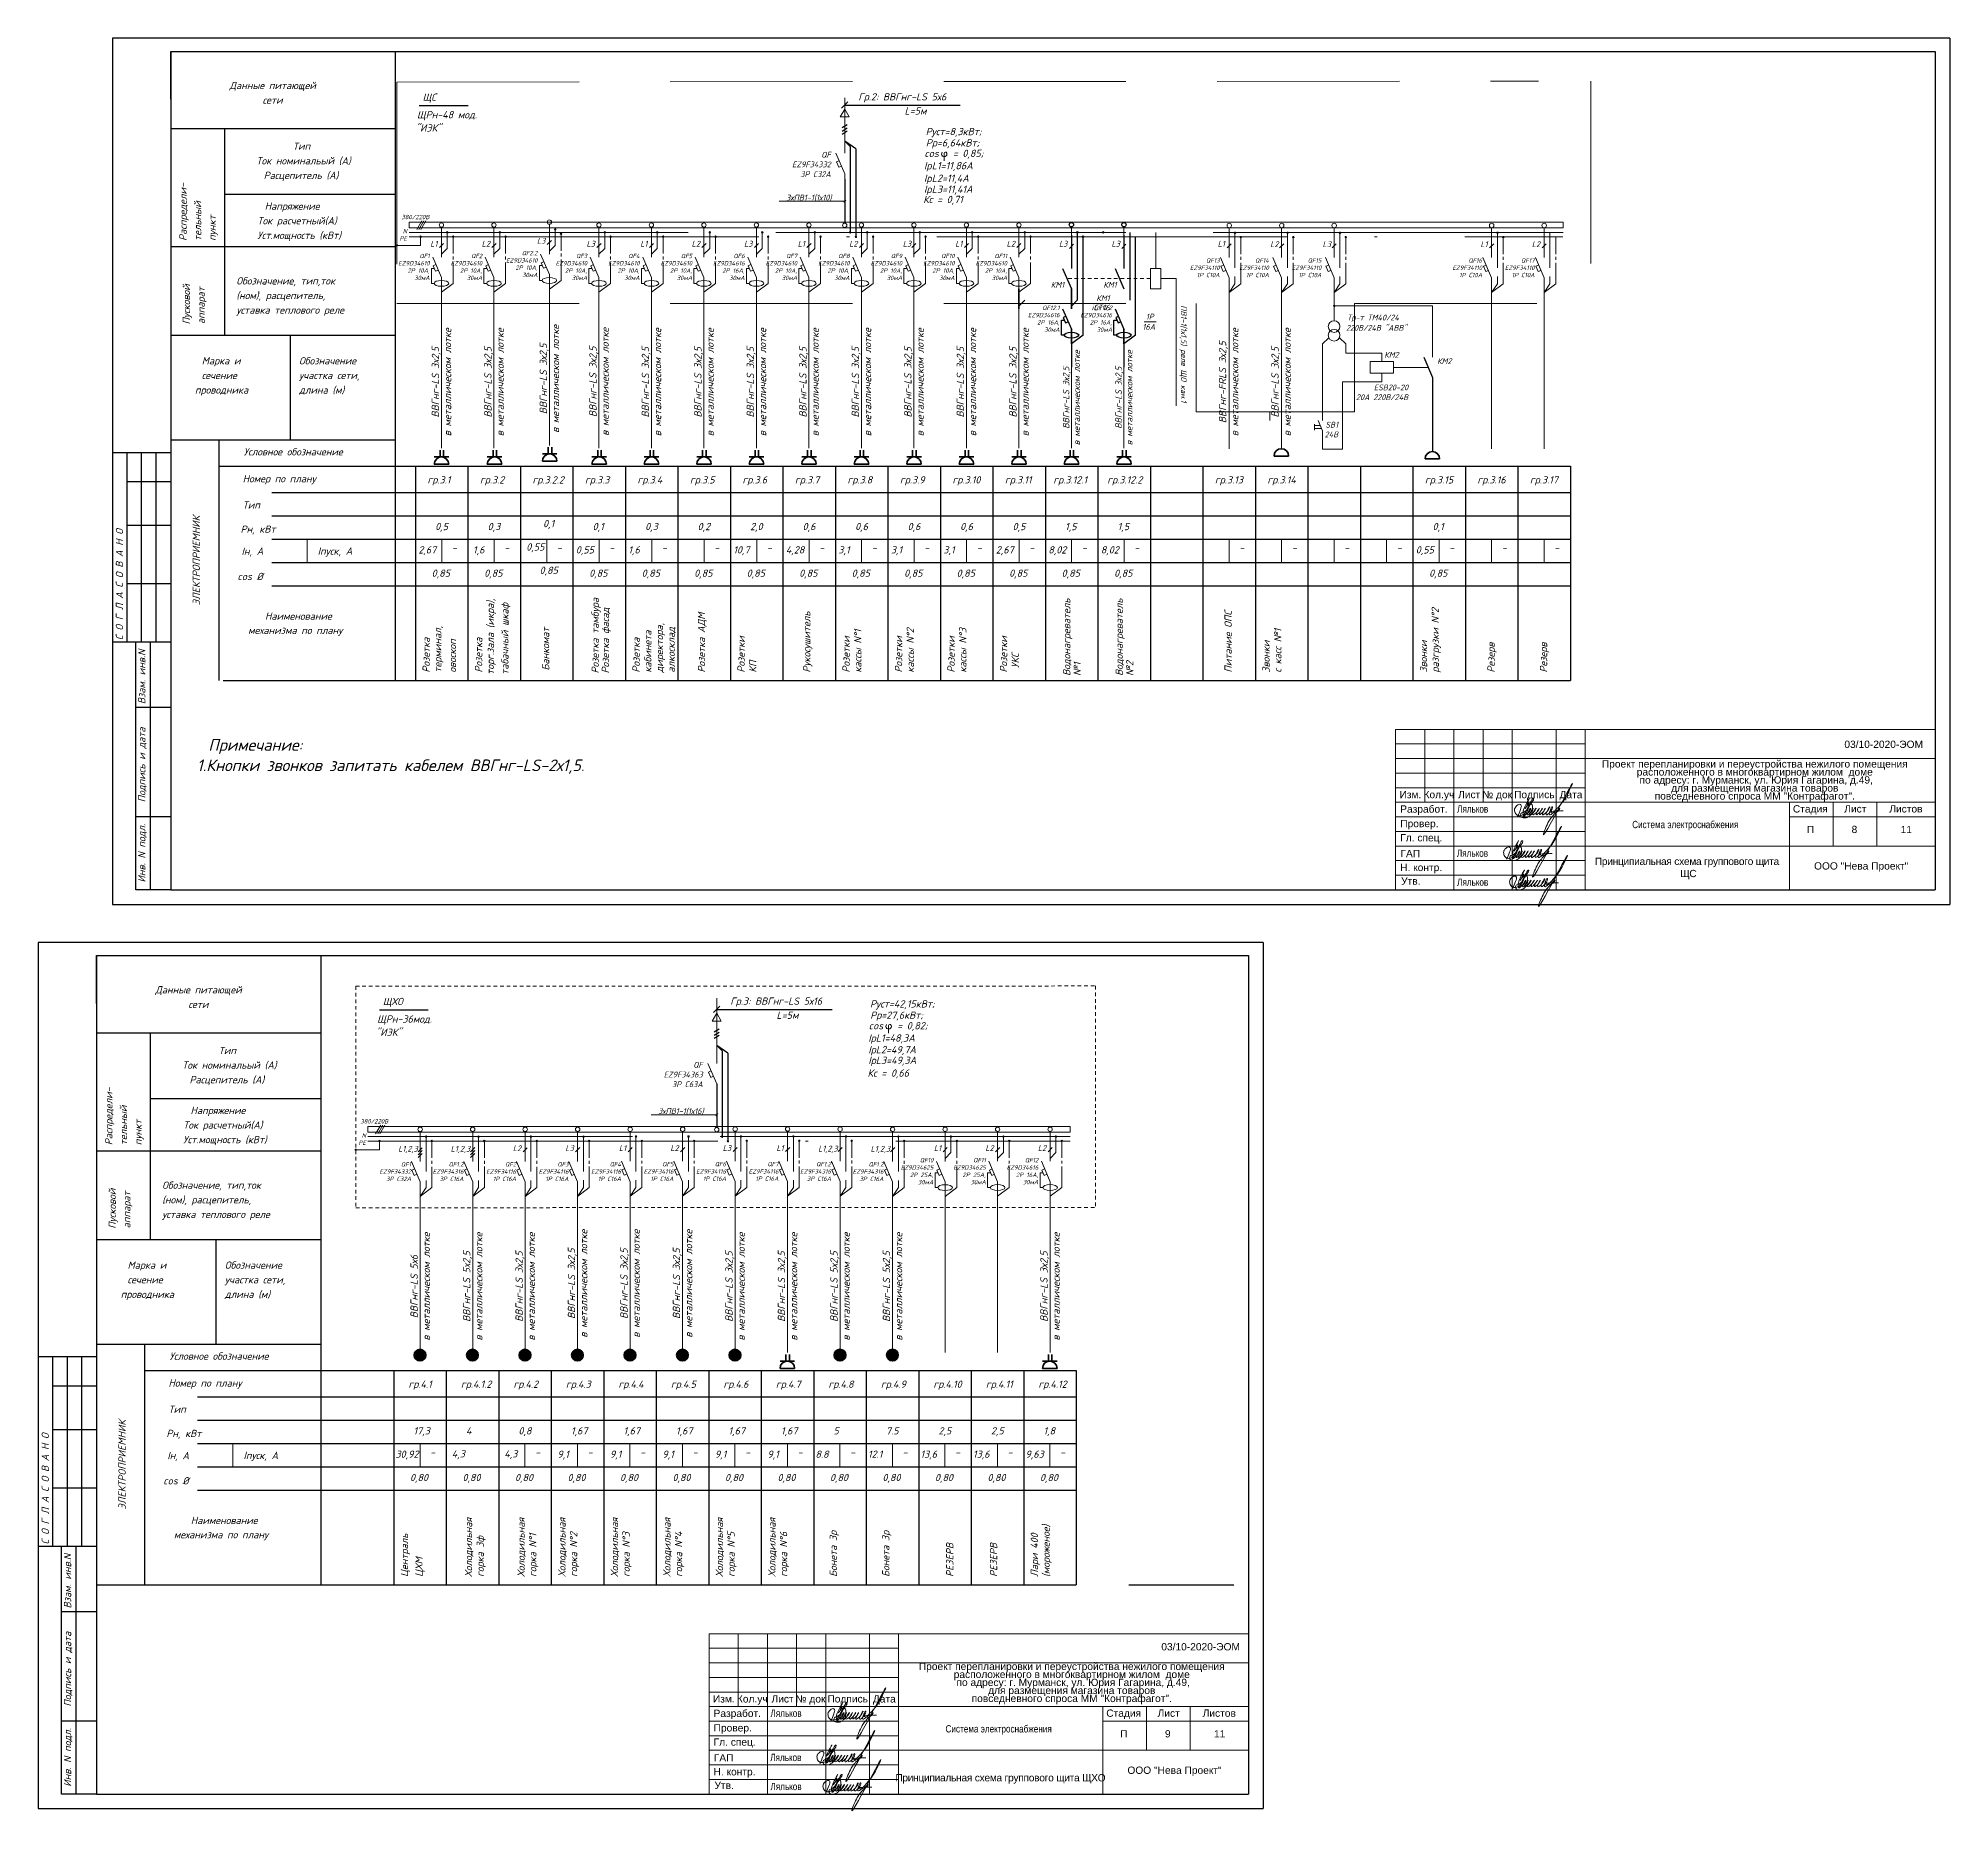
# Model space of a CAD drawing. Header units: metres. Extents: x -472 to 201, y -446 to -235.
# Drawn here: x -51.9 to 13.6, y -406.1 to -345 of the extents above; entities that cross this region are included whole.
import ezdxf
from ezdxf.enums import TextEntityAlignment as Align

# ---------------------------------------------------------------- set-up
doc = ezdxf.new("R2010")
doc.units = ezdxf.units.M
doc.header["$MEASUREMENT"] = 0
for name, pattern in [('ACAD_ISO02W100', [15, 12, -3]), ('ACAD_ISO04W100', [30, 24, -3, 0, -3]), ('ACAD_ISO10W100', [18, 12, -3, 0, -3]), ('HIDDEN2', [0.1875, 0.125, -0.0625]), ('невидимая2', [4.7625, 3.175, -1.5875])]:
    doc.linetypes.add(name, pattern=pattern)
doc.layers.add('04-ЭО_схема', color=250, linetype='Continuous')
doc.layers.add('ЭО_схема', color=250, linetype='Continuous')
for name, color, linetype, lineweight in [('Level 63', 7, 'Continuous', 0), ('to-text', 7, 'Continuous', 5), ('КОПИЯ 0', 7, 'Continuous', 15), ('тонкий', 7, 'Continuous', 9), ('Электрика провода', 5, 'Continuous', 50), ('ЭО', 10, 'Continuous', 35)]:
    doc.layers.add(name, color=color, linetype=linetype, lineweight=lineweight)
doc.styles.add('GOST 2.304', font='CS_Gost2304.shx')
doc.styles.add('Style-Arial', font='arial.ttf')
doc.styles.add('СТАНДАРТ', font='isocpeui.ttf', dxfattribs={"height": 0.25})

msp = doc.modelspace()

# ---------------------------------------------------------------- texts
at = {"color": 7, "linetype": 'Continuous', "lineweight": 13, "style": 'Style-Arial'}
for p in [(11.348, -369.096), (-12.073, -400.042)]:
    msp.add_text('03/10-2020-ЭОМ', height=0.25, dxfattribs=at).set_placement(p, align=Align.TOP_CENTER)
at = {"color": 7, "lineweight": 13, "style": 'Style-Arial', "width": 0.8}
for p in [(-3.28, -371.314), (-3.287, -372.83), (-3.28, -373.824), (-26.824, -402.323), (-26.831, -403.839), (-26.824, -404.834)]:
    msp.add_text('Ляльков', height=0.25, dxfattribs=at).set_placement(p, align=Align.TOP_LEFT)
at = {"color": 7, "linetype": 'Continuous', "lineweight": 13, "style": 'Style-Arial'}
for p in [(8.96, -373.267), (-14.584, -404.276)]:
    msp.add_text('ООО "Нева Проект"', height=0.25, dxfattribs=at).set_placement(p, align=Align.TOP_LEFT)
at = {"color": 7, "linetype": 'Continuous', "lineweight": 13, "char_height": 0.25, "attachment_point": 2, "line_spacing_factor": 0.66, "style": 'Style-Arial'}
for insert in [(6.928, -369.768), (-16.492, -400.714)]:
    msp.add_mtext('Проект перепланировки и переустройства нежилого помещения \\Pрасположенного в многоквартирном жилом  доме \\P по адресу: г. Мурманск, ул. Юрия Гагарина, д.49,\\Pдля размещения магазина товаров \\Pповседневного спроса ММ "Контрафагот".', dxfattribs=dict(at, insert=insert))
at = {"color": 7, "linetype": 'Continuous', "lineweight": 0, "char_height": 0.25, "attachment_point": 5}
for s, insert, line_spacing_factor, style in [('{\\W0.8;Система электроснабжения}', (4.545, -372.01), 0.9, 'Style-Arial'), ('\\fArial|b0|i0|c204204|p39;П', (8.839, -372.143), 0.72, 'GOST 2.304'), ('{\\fArial|b0|i0|c204|p39;8}', (10.345, -372.143), 0.72, 'GOST 2.304'), ('{\\fArial|b0|i0|c204|p39;11}', (12.124, -372.143), 0.72, 'GOST 2.304'), ('{\\W0.8;Система электроснабжения}', (-18.999, -403.019), 0.9, 'Style-Arial'), ('\\fArial|b0|i0|c204204|p39;П', (-14.705, -403.153), 0.72, 'GOST 2.304'), ('{\\fArial|b0|i0|c204|p39;9}', (-13.199, -403.153), 0.72, 'GOST 2.304'), ('{\\fArial|b0|i0|c204|p39;11}', (-11.42, -403.153), 0.72, 'GOST 2.304')]:
    msp.add_mtext(s, dxfattribs=dict(at, insert=insert, line_spacing_factor=line_spacing_factor, style=style))
at = {"layer": 'Level 63', "color": 7, "linetype": 'Continuous', "lineweight": 0, "style": 'Style-Arial'}
for s, p in [('Изм.', (-4.879, -370.945)), ('Кол.уч', (-3.902, -370.945)), ('Лист', (-2.864, -370.945)), ('№ док', (-1.905, -370.945)), ('Подпись', (-0.631, -370.945)), ('Дата', (0.625, -370.945)), ('Разработ.', (-4.417, -371.441)), ('Стадия', (8.832, -371.435)), ('Лист', (10.376, -371.435)), ('Листов', (12.11, -371.435)), ('Провер.', (-4.572, -371.939)), ('Гл. спец.', (-4.506, -372.426)), ('ГАП', (-4.885, -372.967)), ('Н. контр.', (-4.511, -373.445)), ('Утв.', (-4.867, -373.912)), ('Изм.', (-28.423, -401.954)), ('Разработ.', (-27.961, -402.45)), ('Кол.уч', (-27.446, -401.954)), ('Лист', (-26.408, -401.954)), ('№ док', (-25.449, -401.954)), ('Подпись', (-24.175, -401.954)), ('Дата', (-22.919, -401.954)), ('Стадия', (-14.712, -402.444)), ('Лист', (-13.168, -402.444)), ('Листов', (-11.434, -402.444)), ('Провер.', (-28.116, -402.948)), ('Гл. спец.', (-28.05, -403.435)), ('Н. контр.', (-28.055, -404.454)), ('ГАП', (-28.429, -403.977)), ('Утв.', (-28.411, -404.921))]:
    msp.add_text(s, height=0.25, dxfattribs=at).set_placement(p, align=Align.MIDDLE_CENTER)
at = {"layer": 'Level 63', "color": 7, "linetype": 'Continuous', "lineweight": 0, "char_height": 0.25, "width": 7, "attachment_point": 7, "style": 'Style-Arial'}
for s, insert in [('\\pxqc;{\\T0.95;Принципиальная схема группового щита\\P ЩС}', (1.101, -373.849)), ('\\pxqc;{\\T0.95;Принципиальная схема группового щита ЩХО}', (-22.443, -404.859))]:
    msp.add_mtext(s, dxfattribs=dict(at, insert=insert))
at = {"layer": 'to-text', "style": 'СТАНДАРТ'}
for s, height, p in [('Данные питающей', 0.25, (-45.373, -346.756)), ('сети', 0.25, (-44.238, -347.256)), ('ЩС', 0.25, (-38.752, -347.156)), ('Гр.2: ВВГнг-LS 5х6', 0.25, (-23.812, -347.144)), ('L=5м', 0.25, (-22.226, -347.627)), ('ЩРн-48 мод.', 0.25, (-38.944, -347.757)), ('"ИЭК"', 0.25, (-38.983, -348.21)), ('Тип', 0.25, (-43.2, -348.837)), ('Руст=8,3кВт; ', 0.25, (-21.502, -348.335)), ('Рр=6,64кВт; ', 0.25, (-21.496, -348.723)), ('Ток номинальый (А)', 0.25, (-44.45, -349.337)), ('IpL1=11,86А', 0.25, (-21.559, -349.505)), ('cos   = 0,85; ', 0.25, (-21.547, -349.083)), ('Расцепитель (А)', 0.25, (-44.2, -349.837)), ('IpL2=11,4А', 0.25, (-21.559, -349.936)), ('Напряжение', 0.25, (-44.166, -350.892)), ('Кс = 0,71', 0.25, (-21.586, -350.664)), ('IpL3=11,41А', 0.25, (-21.559, -350.313)), ('Ток расчетный(А)', 0.25, (-44.416, -351.392)), ('Уст.мощность (кВт)', 0.25, (-44.416, -351.892)), ('Обозначение, тип,ток', 0.25, (-45.136, -353.456)), ('(ном), расцепитель,', 0.25, (-45.136, -353.956)), ('КМ1', 0.2, (-15.651, -354.023)), ('уставка теплового реле', 0.25, (-45.136, -354.456)), ('iCT16', 0.2, (-15.816, -354.344)), ('1Р', 0.2, (-13.952, -354.656)), ('16А', 0.2, (-14.069, -355.008)), ('сечение', 0.25, (-46.324, -356.696)), ('Марка и', 0.25, (-46.324, -356.196)), ('участка сети,', 0.25, (-42.986, -356.696)), ('Обозначение', 0.25, (-42.986, -356.196)), ('проводника', 0.25, (-46.557, -357.196)), ('длина (м)', 0.25, (-42.986, -357.196)), ('Условное обозначение', 0.25, (-44.886, -359.317)), ('Номер по плану', 0.25, (-44.921, -360.239)), ('гр.3.1', 0.25, (-38.583, -360.279)), ('гр.3.2', 0.25, (-36.783, -360.279)), ('гр.3.2.2', 0.25, (-34.983, -360.279)), ('гр.3.3', 0.25, (-33.183, -360.279)), ('гр.3.4', 0.25, (-31.383, -360.279)), ('гр.3.6', 0.25, (-27.783, -360.279)), ('гр.3.7', 0.25, (-25.983, -360.279)), ('гр.3.8', 0.25, (-24.183, -360.279)), ('гр.3.9', 0.25, (-22.383, -360.279)), ('гр.3.10', 0.25, (-20.583, -360.279)), ('гр.3.11', 0.25, (-18.783, -360.279)), ('гр.3.12.1', 0.25, (-17.124, -360.279)), ('гр.3.12.2', 0.25, (-15.273, -360.279)), ('гр.3.13', 0.25, (-11.583, -360.279)), ('гр.3.14', 0.25, (-9.783, -360.279)), ('гр.3.15', 0.25, (-4.383, -360.279)), ('гр.3.16', 0.25, (-2.583, -360.279)), ('гр.3.17', 0.25, (-0.783, -360.279)), ('Тип', 0.25, (-44.921, -361.139)), ('Рн, кВт', 0.25, (-44.993, -361.969)), ('0,5', 0.25, (-38.32, -361.879)), ('0,3', 0.25, (-36.52, -361.879)), ('0,1', 0.25, (-34.62, -361.779)), ('0,1', 0.25, (-32.92, -361.879)), ('0,3', 0.25, (-31.12, -361.879)), ('0,2', 0.25, (-29.32, -361.879)), ('2,0', 0.25, (-27.52, -361.879)), ('0,6', 0.25, (-25.72, -361.879)), ('0,6', 0.25, (-23.92, -361.879)), ('0,6', 0.25, (-22.12, -361.879)), ('0,6', 0.25, (-20.32, -361.879)), ('0,5', 0.25, (-18.52, -361.879)), ('1,5', 0.25, (-16.72, -361.879)), ('1,5', 0.25, (-14.92, -361.879)), ('0,1', 0.25, (-4.12, -361.879)), ('2,67', 0.25, (-38.896, -362.679)), ('1,6', 0.25, (-37.023, -362.679)), ('0,55', 0.25, (-35.196, -362.579)), ('0,55', 0.25, (-33.496, -362.679)), ('1,6', 0.25, (-31.696, -362.679)), ('10,7', 0.25, (-28.096, -362.679)), ('4,28', 0.25, (-26.296, -362.679)), ('3,1', 0.25, (-24.496, -362.679)), ('3,1', 0.25, (-22.696, -362.679)), ('3,1', 0.25, (-20.896, -362.679)), ('2,67', 0.25, (-19.096, -362.679)), ('8,02', 0.25, (-17.296, -362.679)), ('8,02', 0.25, (-15.496, -362.679)), ('0,55', 0.25, (-4.696, -362.679)), ('-', 0.25, (-37.751, -362.616)), ('-', 0.25, (-35.951, -362.616)), ('-', 0.25, (-34.151, -362.616)), ('-', 0.25, (-32.351, -362.616)), ('-', 0.25, (-32.351, -362.616)), ('-', 0.25, (-30.551, -362.616)), ('-', 0.25, (-28.751, -362.616)), ('-', 0.25, (-26.951, -362.616)), ('-', 0.25, (-25.151, -362.616)), ('-', 0.25, (-23.351, -362.616)), ('-', 0.25, (-21.551, -362.616)), ('-', 0.25, (-19.751, -362.616)), ('-', 0.25, (-17.951, -362.616)), ('-', 0.25, (-16.151, -362.616)), ('-', 0.25, (-16.151, -362.616)), ('-', 0.25, (-14.351, -362.616)), ('-', 0.25, (-14.351, -362.616)), ('-', 0.25, (-10.751, -362.616)), ('-', 0.25, (-8.951, -362.616)), ('-', 0.25, (-8.951, -362.616)), ('-', 0.25, (-7.151, -362.616)), ('-', 0.25, (-5.351, -362.616)), ('-', 0.25, (-3.551, -362.616)), ('-', 0.25, (-1.751, -362.616)), ('-', 0.25, (0.049, -362.616)), ('cos %%C', 0.25, (-45.1, -363.591)), ('0,85', 0.25, (-38.439, -363.479)), ('0,85', 0.25, (-36.639, -363.479)), ('0,85', 0.25, (-36.639, -363.479)), ('0,85', 0.25, (-34.739, -363.379)), ('0,85', 0.25, (-33.039, -363.479)), ('0,85', 0.25, (-31.239, -363.479)), ('0,85', 0.25, (-29.439, -363.479)), ('0,85', 0.25, (-27.639, -363.479)), ('0,85', 0.25, (-25.839, -363.479)), ('0,85', 0.25, (-25.839, -363.479)), ('0,85', 0.25, (-24.039, -363.479)), ('0,85', 0.25, (-22.239, -363.479)), ('0,85', 0.25, (-20.439, -363.479)), ('0,85', 0.25, (-18.639, -363.479)), ('0,85', 0.25, (-16.839, -363.479)), ('0,85', 0.25, (-15.039, -363.479)), ('0,85', 0.25, (-4.239, -363.479)), ('Наименование ', 0.25, (-44.156, -364.951)), ('механизма по плану', 0.25, (-44.734, -365.439)), ('Примечание:', 0.4, (-46.098, -369.442)), ('1.Кнопки звонков запитать кабелем ВВГнг-LS-2х1,5.', 0.4, (-46.49, -370.142)), ('Данные питающей', 0.25, (-47.917, -377.765)), ('сети', 0.25, (-46.782, -378.265)), ('ЩХО', 0.25, (-40.116, -378.165)), ('Гр.3: ВВГнг-LS 5х16', 0.25, (-28.202, -378.153)), ('Руст=42,15кВт; ', 0.25, (-23.41, -378.248)), ('ЩРн-36мод.', 0.25, (-40.309, -378.766)), ('L=5м', 0.25, (-26.616, -378.636)), ('cos   = 0,82; ', 0.25, (-23.454, -378.996)), ('Рр=27,6кВт; ', 0.25, (-23.403, -378.635)), ('"ИЭК"', 0.25, (-40.347, -379.22)), ('IрL1=48,3А', 0.25, (-23.467, -379.417)), ('Ток номинальый (А)', 0.25, (-46.994, -380.347)), ('Тип', 0.25, (-45.744, -379.847)), ('IрL2=49,7А', 0.25, (-23.467, -379.819)), ('IрL3=49,3А', 0.25, (-23.467, -380.182)), ('Расцепитель (А)', 0.25, (-46.744, -380.847)), ('Кс = 0,66', 0.25, (-23.496, -380.619)), ('Напряжение', 0.25, (-46.71, -381.901)), ('Уст.мощность (кВт)', 0.25, (-46.96, -382.901)), ('Ток расчетный(А)', 0.25, (-46.96, -382.401)), ('Обозначение, тип,ток', 0.25, (-47.68, -384.465)), ('(ном), расцепитель,', 0.25, (-47.68, -384.965)), ('уставка теплового реле', 0.25, (-47.68, -385.465)), ('Марка и', 0.25, (-48.868, -387.206)), ('Обозначение', 0.25, (-45.53, -387.206)), ('сечение', 0.25, (-48.868, -387.706)), ('длина (м)', 0.25, (-45.53, -388.206)), ('участка сети,', 0.25, (-45.53, -387.706)), ('проводника', 0.25, (-49.101, -388.206)), ('Условное обозначение', 0.25, (-47.43, -390.326)), ('Номер по плану', 0.25, (-47.465, -391.248)), ('гр.4.1', 0.25, (-39.236, -391.289)), ('гр.4.1.2', 0.25, (-37.436, -391.289)), ('гр.4.2', 0.25, (-35.636, -391.289)), ('гр.4.3', 0.25, (-33.836, -391.289)), ('гр.4.4', 0.25, (-32.036, -391.289)), ('гр.4.5', 0.25, (-30.236, -391.289)), ('гр.4.6', 0.25, (-28.436, -391.289)), ('гр.4.7', 0.25, (-26.636, -391.289)), ('гр.4.8', 0.25, (-24.836, -391.289)), ('гр.4.9', 0.25, (-23.036, -391.289)), ('гр.4.10', 0.25, (-21.236, -391.289)), ('гр.4.11', 0.25, (-19.436, -391.289)), ('гр.4.12', 0.25, (-17.636, -391.289)), ('Тип', 0.25, (-47.465, -392.148)), ('Рн, кВт', 0.25, (-47.537, -392.978)), ('17,3', 0.25, (-39.064, -392.889)), ('4', 0.25, (-37.264, -392.889)), ('0,8', 0.25, (-35.464, -392.889)), ('1,67', 0.25, (-33.664, -392.889)), ('1,67', 0.25, (-31.864, -392.889)), ('1,67', 0.25, (-30.064, -392.889)), ('1,67', 0.25, (-28.264, -392.889)), ('1,67', 0.25, (-26.464, -392.889)), ('5', 0.25, (-24.664, -392.889)), ('7.5', 0.25, (-22.864, -392.889)), ('2,5', 0.25, (-21.064, -392.889)), ('2,5', 0.25, (-19.264, -392.889)), ('1,8', 0.25, (-17.464, -392.889)), ('30,92', 0.25, (-39.681, -393.689)), ('-', 0.25, (-38.495, -393.626)), ('4,3', 0.25, (-37.751, -393.678)), ('4,3', 0.25, (-35.951, -393.678)), ('-', 0.25, (-34.895, -393.626)), ('9,1', 0.25, (-34.131, -393.691)), ('-', 0.25, (-33.095, -393.626)), ('9,1', 0.25, (-32.331, -393.691)), ('-', 0.25, (-31.295, -393.626)), ('9,1', 0.25, (-30.531, -393.691)), ('-', 0.25, (-29.495, -393.626)), ('9,1', 0.25, (-28.731, -393.691)), ('-', 0.25, (-27.695, -393.626)), ('9,1', 0.25, (-26.931, -393.691)), ('-', 0.25, (-25.895, -393.626)), ('8.8', 0.25, (-25.281, -393.689)), ('-', 0.25, (-24.095, -393.626)), ('12.1', 0.25, (-23.481, -393.689)), ('-', 0.25, (-22.295, -393.626)), ('13,6', 0.25, (-21.681, -393.689)), ('-', 0.25, (-20.495, -393.626)), ('13,6', 0.25, (-19.881, -393.689)), ('-', 0.25, (-18.695, -393.626)), ('9,63', 0.25, (-18.081, -393.689)), ('-', 0.25, (-16.895, -393.626)), ('cos %%C', 0.25, (-47.644, -394.601)), ('0,80', 0.25, (-39.182, -394.489)), ('0,80', 0.25, (-37.382, -394.489)), ('0,80', 0.25, (-35.582, -394.489)), ('0,80', 0.25, (-33.782, -394.489)), ('0,80', 0.25, (-31.982, -394.489)), ('0,80', 0.25, (-30.182, -394.489)), ('0,80', 0.25, (-28.382, -394.489)), ('0,80', 0.25, (-26.582, -394.489)), ('0,80', 0.25, (-24.782, -394.489)), ('0,80', 0.25, (-22.982, -394.489)), ('0,80', 0.25, (-21.182, -394.489)), ('0,80', 0.25, (-19.382, -394.489)), ('0,80', 0.25, (-17.582, -394.489)), ('Наименование ', 0.25, (-46.7, -395.96)), ('механизма по плану', 0.25, (-47.278, -396.449))]:
    msp.add_text(s, height=height, dxfattribs=at).set_placement(p)
for s, height, rotation, p in [('Распредели-', 0.25, 90, (-46.841, -351.96)), ('тельный', 0.25, 90, (-46.341, -351.96)), ('пункт', 0.25, 90, (-45.841, -351.96)), ('Пусковой', 0.25, 90, (-46.725, -354.826)), ('аппарат', 0.25, 90, (-46.225, -354.81)), ('ПВ1-1(1х1,5) реле ЩО кан.1', 0.2, 270, (-12.748, -354.164)), ('С О Г Л А С О В А Н О', 0.25, 90, (-49.02, -365.647)), ('ЭЛЕКТРОПРИЕМНИК', 0.25, 90, (-46.386, -364.452)), ('торг.зала (икра),', 0.25, 90, (-36.305, -366.838)), ('табачный шкаф', 0.25, 90, (-35.805, -366.838)), ('Розетка тамбура', 0.25, 90, (-32.709, -366.793)), ('Водонагреватель', 0.25, 90, (-16.542, -366.877)), ('Водонагреватель', 0.25, 90, (-14.742, -366.877)), ('Розетка фасад', 0.25, 90, (-32.358, -366.793)), ('директора,', 0.25, 90, (-30.505, -366.763)), ('Розетка АДМ', 0.25, 90, (-29.063, -366.763)), ('Рукосушитель', 0.25, 90, (-25.453, -366.763)), ('Питание ОПС', 0.25, 90, (-11.005, -366.763)), ('разгрузки N%%D2', 0.25, 90, (-3.905, -366.763)), ('Розетка', 0.25, 90, (-38.505, -366.763)), ('терминал, ', 0.25, 90, (-38.105, -366.763)), ('овоскоп', 0.25, 90, (-37.605, -366.763)), ('Розетка ', 0.25, 90, (-36.705, -366.763)), ('Банкомат', 0.25, 90, (-34.409, -366.693)), ('Розетка', 0.25, 90, (-31.305, -366.763)), ('кабинета ', 0.25, 90, (-30.905, -366.763)), ('алкосклад', 0.25, 90, (-30.105, -366.763)), ('Розетки', 0.25, 90, (-27.705, -366.763)), ('Розетки', 0.25, 90, (-24.105, -366.763)), ('кассы N%%D1', 0.25, 90, (-23.705, -366.763)), ('Розетки', 0.25, 90, (-22.305, -366.763)), ('кассы N%%D2', 0.25, 90, (-21.905, -366.763)), ('Розетки', 0.25, 90, (-20.505, -366.763)), ('кассы N%%D3', 0.25, 90, (-20.105, -366.763)), ('Розетки ', 0.25, 90, (-18.705, -366.763)), ('Звонки ', 0.25, 90, (-9.705, -366.763)), ('с касс №1', 0.25, 90, (-9.305, -366.763)), ('Звонки ', 0.25, 90, (-4.305, -366.763)), ('Резерв', 0.25, 90, (-1.99, -366.763)), ('Резерв', 0.25, 90, (-0.19, -366.763)), ('Взам. инв.N', 0.25, 90, (-48.256, -367.844)), ('КП', 0.25, 90, (-27.305, -366.763)), (' УКС', 0.25, 90, (-18.305, -366.763)), ('№1', 0.25, 90, (-16.181, -366.877)), ('№2', 0.25, 90, (-14.381, -366.877)), ('Подпись и дата', 0.25, 90, (-48.256, -371.211)), ('Инв. N подл.', 0.25, 90, (-48.256, -373.96)), ('Распредели-', 0.25, 90, (-49.385, -382.969)), ('тельный', 0.25, 90, (-48.885, -382.969)), ('пункт', 0.25, 90, (-48.385, -382.969)), ('Пусковой', 0.25, 90, (-49.269, -385.835)), ('аппарат', 0.25, 90, (-48.769, -385.82)), ('ЭЛЕКТРОПРИЕМНИК', 0.25, 90, (-48.93, -395.461)), ('С О Г Л А С О В А Н О', 0.25, 90, (-51.563, -396.656)), ('Холодильная', 0.25, 90, (-37.051, -397.772)), ('Холодильная', 0.25, 90, (-35.251, -397.772)), ('Холодильная', 0.25, 90, (-33.849, -397.772)), ('Холодильная', 0.25, 90, (-32.049, -397.772)), ('Холодильная', 0.25, 90, (-30.249, -397.772)), ('Холодильная', 0.25, 90, (-28.449, -397.772)), ('Холодильная', 0.25, 90, (-26.649, -397.772)), ('Централь', 0.25, 90, (-39.249, -397.772)), ('горка 3ф', 0.25, 90, (-36.651, -397.772)), ('горка N%%D1', 0.25, 90, (-34.851, -397.772)), ('горка N%%D2', 0.25, 90, (-33.449, -397.772)), ('горка N%%D3', 0.25, 90, (-31.649, -397.772)), ('горка N%%D4', 0.25, 90, (-29.849, -397.772)), ('горка N%%D5', 0.25, 90, (-28.049, -397.772)), ('горка N%%D6', 0.25, 90, (-26.249, -397.772)), ('Бонета 3р ', 0.25, 90, (-24.545, -397.772)), ('Бонета 3р', 0.25, 90, (-22.745, -397.772)), ('Лари 400', 0.25, 90, (-17.649, -397.772)), ('(мороженое)', 0.25, 90, (-17.249, -397.772)), ('Взам. инв.N', 0.25, 90, (-50.8, -398.853)), ('ЦХМ', 0.25, 90, (-38.749, -397.772)), ('РЕЗЕРВ', 0.25, 90, (-20.549, -397.772)), ('РЕЗЕРВ', 0.25, 90, (-19.049, -397.772)), ('Подпись и дата', 0.25, 90, (-50.8, -402.22)), ('Инв. N подл.', 0.25, 90, (-50.8, -404.969))]:
    msp.add_text(s, height=height, rotation=rotation, dxfattribs=at).set_placement(p)
at = {"layer": 'to-text', "color": 0, "style": 'СТАНДАРТ'}
msp.add_text('гр.3.5', height=0.25, dxfattribs=at).set_placement((-29.583, -360.279))
at = {"layer": 'to-text', "style": 'СТАНДАРТ'}
for s, insert, char_height, attachment_point in [('QF\\PEZ9F34332\\P3Р С32А', (-24.757, -348.904), 0.2, 3), ('380/220В', (-38.519, -351.216), 0.15, 9), ('380/220В', (-38.519, -351.216), 0.15, 9), ('РЕ', (-39.285, -351.949), 0.15, 9), ('N', (-39.285, -351.699), 0.15, 9), ('L1', (-38.24, -352.157), 0.2, 9), ('L2', (-36.44, -352.157), 0.2, 9), ('L3', (-34.54, -352.057), 0.2, 9), ('L3', (-32.84, -352.157), 0.2, 9), ('L1', (-31.04, -352.157), 0.2, 9), ('L2', (-29.24, -352.157), 0.2, 9), ('L3', (-27.44, -352.157), 0.2, 9), ('L1', (-25.64, -352.157), 0.2, 9), ('L2', (-23.84, -352.157), 0.2, 9), ('L3', (-21.997, -352.157), 0.2, 9), ('L1', (-20.24, -352.157), 0.2, 9), ('L2', (-18.44, -352.157), 0.2, 9), ('L3', (-16.64, -352.157), 0.2, 9), ('L3', (-14.84, -352.157), 0.2, 9), ('L1', (-11.24, -352.157), 0.2, 9), ('QF1\\PEZ9D34610\\P2Р 10А,\\P30мА', (-38.509, -352.402), 0.15, 3), ('QF2\\PEZ9D34610\\P2Р 10А,\\P30мА', (-36.709, -352.402), 0.15, 3), ('QF2.2\\PEZ9D34610\\P2Р 10А,\\P30мА', (-34.809, -352.302), 0.15, 3), ('QF3\\PEZ9D34610\\P2Р 10А,\\P30мА', (-33.109, -352.402), 0.15, 3), ('QF4\\PEZ9D34610\\P2Р 10А,\\P30мА', (-31.309, -352.402), 0.15, 3), ('QF5\\PEZ9D34610\\P2Р 10А,\\P30мА', (-29.509, -352.402), 0.15, 3), ('QF6\\PEZ9D34616\\P2Р 16А,\\P30мА', (-27.709, -352.402), 0.15, 3), ('QF7\\PEZ9D34610\\P2Р 10А,\\P30мА', (-25.909, -352.402), 0.15, 3), ('QF8\\PEZ9D34610\\P2Р 10А,\\P30мА', (-24.109, -352.402), 0.15, 3), ('QF9\\PEZ9D34610\\P2Р 10А,\\P30мА', (-22.309, -352.402), 0.15, 3), ('QF10\\PEZ9D34610\\P2Р 10А,\\P30мА', (-20.509, -352.402), 0.15, 3), ('QF11\\PEZ9D34610\\P2Р 10А,\\P30мА', (-18.709, -352.402), 0.15, 3), ('QF13\\PEZ9F34110\\P1Р С10А', (-11.423, -352.555), 0.15, 3), ('QF14\\PEZ9F34110\\P1Р С10А', (-9.733, -352.555), 0.15, 3), ('L2', (-9.403, -352.172), 0.2, 9), ('QF15\\PEZ9F34110\\P1Р С10А', (-7.933, -352.555), 0.15, 3), ('L3', (-7.603, -352.172), 0.2, 9), ('QF16\\PEZ9F34110\\P1Р С10А', (-2.423, -352.555), 0.15, 3), ('L1', (-2.231, -352.172), 0.2, 9), ('QF17\\PEZ9F34110\\P1Р С10А', (-0.623, -352.555), 0.15, 3), ('L2', (-0.431, -352.172), 0.2, 9), ('\\A1;КМ1', (-16.752, -353.564), 0.2, 9), ('\\A1;КМ1', (-14.952, -353.564), 0.2, 9), ('QF12.1\\PEZ9D34616\\P2Р 16А,\\P30мА', (-16.909, -354.178), 0.15, 3), ('QF12.2\\PEZ9D34616\\P2Р 16А,\\P30мА', (-15.109, -354.178), 0.15, 3), ('\\A1;Тр-т ТМ40/24', (-5.276, -354.742), 0.2, 9), ('\\A1;220В/24В "АВВ"', (-5.004, -355.042), 0.2, 9), ('\\A1;КМ2', (-5.282, -355.967), 0.2, 9), ('\\A1;КМ2', (-3.47, -356.183), 0.2, 9), ('\\A1;ESB20-20\\P20А 220В/24В', (-4.958, -357.419), 0.2, 9), ('\\A1;SB1\\P24В', (-7.359, -358.696), 0.2, 9), ('QF\\PEZ9F34363\\P3Р С63А', (-29.147, -380.112), 0.2, 3), ('380/220В', (-39.929, -382.225), 0.15, 9), ('N', (-40.694, -382.709), 0.15, 9), ('РЕ', (-40.694, -382.959), 0.15, 9), ('L1,2,3', (-38.919, -383.238), 0.2, 9), ('L1,2,3', (-37.119, -383.238), 0.2, 9), ('L2', (-35.37, -383.173), 0.2, 9), ('L3', (-33.57, -383.171), 0.2, 9), ('L1', (-31.77, -383.169), 0.2, 9), ('L2', (-29.97, -383.167), 0.2, 9), ('L3', (-28.17, -383.166), 0.2, 9), ('L1', (-26.37, -383.166), 0.2, 9), ('L1,2,3', (-24.519, -383.233), 0.2, 9), ('L1,2,3', (-22.719, -383.238), 0.2, 9), ('QF10\\PEZ9D34625\\P2Р 25А,\\P30мА', (-21.239, -383.409), 0.15, 3), ('L1', (-20.97, -383.166), 0.2, 9), ('QF11\\PEZ9D34625\\P2Р 25А,\\P30мА', (-19.439, -383.408), 0.15, 3), ('L2', (-19.17, -383.166), 0.2, 9), ('QF12\\PEZ9D34616\\P2Р 16А,\\P30мА', (-17.639, -383.408), 0.15, 3), ('L2', (-17.37, -383.166), 0.2, 9), ('QF1\\PEZ9F34332\\P3Р С32А', (-39.147, -383.549), 0.15, 3), ('QF1.2\\PEZ9F34316\\P3Р С16А', (-37.347, -383.548), 0.15, 3), ('QF2\\PEZ9F34116\\P1Р С16А', (-35.547, -383.549), 0.15, 3), ('QF3\\PEZ9F34116\\P1Р С16А', (-33.747, -383.547), 0.15, 3), ('QF4\\PEZ9F34116\\P1Р С16А', (-31.947, -383.546), 0.15, 3), ('QF5\\PEZ9F34116\\P1Р С16А', (-30.147, -383.544), 0.15, 3), ('QF6\\PEZ9F34116\\P1Р С16А', (-28.347, -383.542), 0.15, 3), ('QF7\\PEZ9F34116\\P1Р С16А', (-26.547, -383.541), 0.15, 3), ('QF1.2\\PEZ9F34316\\P3Р С16А', (-24.747, -383.543), 0.15, 3), ('QF1.2\\PEZ9F34316\\P3Р С16А', (-22.947, -383.548), 0.15, 3)]:
    msp.add_mtext(s, dxfattribs=dict(at, insert=insert, char_height=char_height, attachment_point=attachment_point))
at = {"layer": 'to-text', "color": 0, "char_height": 0.2, "attachment_point": 5, "style": 'СТАНДАРТ'}
for s, insert in [('3хПВ1-1(1х10)', (-25.505, -350.483)), ('3хПВ1-1(1х16)', (-29.895, -381.81))]:
    msp.add_mtext(s, dxfattribs=dict(at, insert=insert))
at = {"layer": 'to-text', "attachment_point": 5, "rotation": 90, "style": 'СТАНДАРТ'}
for s, insert, char_height in [('ВВГнг-LS 3х2,5\\Pв металлическом лотке', (-38.103, -356.806), 0.25), ('ВВГнг-LS 3х2,5\\Pв металлическом лотке', (-36.303, -356.806), 0.25), ('ВВГнг-LS 3х2,5\\Pв металлическом лотке', (-34.403, -356.691), 0.25), ('ВВГнг-LS 3х2,5\\Pв металлическом лотке', (-32.703, -356.791), 0.25), ('ВВГнг-LS 3х2,5\\Pв металлическом лотке', (-30.903, -356.806), 0.25), ('ВВГнг-LS 3х2,5\\Pв металлическом лотке', (-29.103, -356.806), 0.25), ('ВВГнг-LS 3х2,5\\Pв металлическом лотке', (-27.303, -356.806), 0.25), ('ВВГнг-LS 3х2,5\\Pв металлическом лотке', (-25.503, -356.806), 0.25), ('ВВГнг-LS 3х2,5\\Pв металлическом лотке', (-23.703, -356.806), 0.25), ('ВВГнг-LS 3х2,5\\Pв металлическом лотке', (-21.903, -356.806), 0.25), ('ВВГнг-LS 3х2,5\\Pв металлическом лотке', (-20.103, -356.806), 0.25), ('ВВГнг-LS 3х2,5\\Pв металлическом лотке', (-18.303, -356.806), 0.25), ('ВВГнг-FRLS 3х2,5\\Pв металлическом лотке', (-11.114, -356.806), 0.25), ('ВВГнг-LS 3х2,5\\Pв металлическом лотке', (-9.314, -356.806), 0.25), ('ВВГнг-LS 3х2,5\\Pв металлическом лотке', (-16.503, -357.338), 0.22), ('ВВГнг-LS 3х2,5\\Pв металлическом лотке', (-14.703, -357.338), 0.22), ('ВВГнг-LS 5х6\\Pв металлическом лотке', (-38.833, -387.816), 0.25), ('ВВГнг-LS 5х2,5\\Pв металлическом лотке', (-37.033, -387.816), 0.25), ('ВВГнг-LS 3х2,5\\Pв металлическом лотке', (-35.233, -387.816), 0.25), ('ВВГнг-LS 3х2,5\\Pв металлическом лотке', (-33.438, -387.717), 0.25), ('ВВГнг-LS 3х2,5\\Pв металлическом лотке', (-31.638, -387.717), 0.25), ('ВВГнг-LS 3х2,5\\Pв металлическом лотке', (-29.838, -387.717), 0.25), ('ВВГнг-LS 3х2,5\\Pв металлическом лотке', (-28.038, -387.817), 0.25), ('ВВГнг-LS 3х2,5\\Pв металлическом лотке', (-26.238, -387.817), 0.25), ('ВВГнг-LS 5х2,5\\Pв металлическом лотке', (-24.438, -387.817), 0.25), ('ВВГнг-LS 5х2,5\\Pв металлическом лотке', (-22.638, -387.817), 0.25), ('ВВГнг-LS 3х2,5\\Pв металлическом лотке', (-17.238, -387.817), 0.25)]:
    msp.add_mtext(s, dxfattribs=dict(at, insert=insert, char_height=char_height))
at = {"layer": 'to-text', "char_height": 0.25, "width": 2.4, "attachment_point": 5, "line_spacing_factor": 0.84, "style": 'СТАНДАРТ'}
for s, insert in [('Iн, А', (-44.588, -362.63)), ('Iпуск, А', (-41.756, -362.63)), ('Iн, А', (-47.132, -393.64)), ('Iпуск, А', (-44.299, -393.64))]:
    msp.add_mtext(s, dxfattribs=dict(at, insert=insert))

# ---------------------------------------------------------------- blocks, each defined once
blk = doc.blocks.new('A$C7DAC6763')
blk.add_line((0.88, 2.32), (0.88, 0))
for centre, radius, start, end in [((0.93, 2.3), 0.93, 139.37065, 43.0919), ((1.37, 2.45), 0.511, 64.74964, 193.40675)]:
    blk.add_arc(centre, radius, start, end)
blk = doc.blocks.new('звонок')
at = {"layer": 'ЭО', "ltscale": 238.095238}
blk.add_line((40306.97, 7737.2), (40311.97, 7737.2), dxfattribs=at)
at = {"layer": 'ЭО'}
blk.add_arc((40309.47, 7737.2), 2.5, 180, 0, dxfattribs=at)
blk = doc.blocks.new('розетка двойная наружная IP20')
at = {"layer": 'ЭО'}
for p, q in [((-252, 250), (248, 250)), ((-250, 0), (250, 0)), ((-71, 482), (-71, 250)), ((47, 482), (47, 250))]:
    blk.add_line(p, q, dxfattribs=at)
blk.add_arc((0, 0), 250, 0, 180, dxfattribs=at)
blk = doc.blocks.new('УЗО')
for points in [[(1.75, -2.5, 1), (2.25, -2.5, 1)], [(3.75, -4, 1), (4.25, -4, 1)]]:
    blk.add_hatch(color=0).paths.add_polyline_path(points)
at = {"color": 0}
for p, q in [((-0.71, -7.71), (0.71, -6.29)), ((0, -11), (0, -0.75)), ((0, -3), (0, -11)), ((-3, -11), (0, -18)), ((2, -8), (0, -10)), ((-3.42, -20), (-3.42, -14.9)), ((-3.42, -14.9), (-2.42, -14.9)), ((-1.9, -13.58), (-2.81, -13.98)), ((-2.81, -13.98), (-2.02, -15.81)), ((-2.02, -15.81), (-1.11, -15.42)), ((0, -23), (0, -18)), ((-2.5, -20), (-3.42, -20)), ((4, -20), (0, -23))]:
    blk.add_line(p, q, dxfattribs=at)
at = {"color": 0, "linetype": 'ACAD_ISO02W100'}
blk.add_line((2, -2.5), (2, -8), dxfattribs=at)
at = {"color": 0, "linetype": 'ACAD_ISO04W100', "ltscale": 0.3}
blk.add_line((4, -20), (4, -4), dxfattribs=at)
at = {"color": 0}
for centre, radius in [((0, 0), 0.75), ((2, -2.5), 0.25), ((4, -4), 0.25)]:
    blk.add_circle(centre, radius, dxfattribs=at)
blk.add_ellipse((0, -20), major_axis=(-2.5, 0), ratio=0.4, dxfattribs=at)
blk = doc.blocks.new('S201')
at = {"color": 0}
for p, q in [((-0.71, -7.71), (0.71, -6.29)), ((0, -11), (0, -0.75)), ((0, -4), (0, -11)), ((-3, -11), (0, -18)), ((-1.9, -13.58), (-2.81, -13.98)), ((-2.81, -13.98), (-2.02, -15.81)), ((-2.02, -15.81), (-1.11, -15.42)), ((0, -23), (0, -18)), ((4, -20), (0, -23)), ((2, -20), (0, -23))]:
    blk.add_line(p, q, dxfattribs=at)
at = {"color": 0, "linetype": 'ACAD_ISO02W100'}
blk.add_line((2, -2.5), (2, -20), dxfattribs=at)
at = {"color": 0, "linetype": 'ACAD_ISO04W100', "ltscale": 0.3}
blk.add_line((4, -20), (4, -4), dxfattribs=at)
blk = doc.blocks.new('A$C112851C1')
blk.add_hatch(color=0).paths.add_polyline_path([(-0.25, 0, 1), (0.25, 0, 1)])
at = {"color": 0}
blk.add_circle((0, 0), 0.25, dxfattribs=at)
blk = doc.blocks.new('автомат')
at = {"layer": 'КОПИЯ 0'}
h = blk.add_hatch(color=256, dxfattribs=at)
edge = h.paths.add_edge_path()
edge.add_arc((35718.09, 7867.15), 0.25, 0, 360)
h = blk.add_hatch(color=256, dxfattribs=at)
edge = h.paths.add_edge_path()
edge.add_arc((35720.07, 7865.65), 0.25, 0, 360)
blk.add_line((35716.09, 7846.67), (35716.09, 7793.22), dxfattribs=at)
for centre, radius in [((35716.09, 7869.65), 0.75), ((35718.09, 7867.15), 0.25), ((35720.07, 7865.65), 0.25)]:
    blk.add_circle(centre, radius, dxfattribs=at)
blk.add_blockref('S201', (35716.09, 7869.65), dxfattribs=at)

# ---------------------------------------------------------------- hatches: boundary and pattern name
for points in [[(-16.329, -351.666, 1), (-16.279, -351.666, 1)], [(-16.129, -351.816, 1), (-16.079, -351.816, 1)]]:
    msp.add_hatch(color=0).paths.add_polyline_path(points)
at = {"layer": 'КОПИЯ 0'}
h = msp.add_hatch(color=256, dxfattribs=at)
edge = h.paths.add_edge_path()
edge.add_arc((-24.093, -351.666), 0.025, 0, 360)
h = msp.add_hatch(color=256, dxfattribs=at)
edge = h.paths.add_edge_path()
edge.add_arc((-23.893, -351.823), 0.025, 0, 360)
h = msp.add_hatch(color=256, dxfattribs=at)
edge = h.paths.add_edge_path()
edge.add_arc((-15.414, -351.666), 0.025, 0, 360)
h = msp.add_hatch(color=256, dxfattribs=at)
edge = h.paths.add_edge_path()
edge.add_arc((-10.894, -351.681), 0.025, 0, 360)
h = msp.add_hatch(color=256, dxfattribs=at)
edge = h.paths.add_edge_path()
edge.add_arc((-10.696, -351.831), 0.025, 0, 360)
h = msp.add_hatch(color=256, dxfattribs=at)
edge = h.paths.add_edge_path()
edge.add_arc((-9.094, -351.681), 0.025, 0, 360)
h = msp.add_hatch(color=256, dxfattribs=at)
edge = h.paths.add_edge_path()
edge.add_arc((-8.896, -351.831), 0.025, 0, 360)
h = msp.add_hatch(color=256, dxfattribs=at)
edge = h.paths.add_edge_path()
edge.add_arc((-7.294, -351.681), 0.025, 0, 360)
h = msp.add_hatch(color=256, dxfattribs=at)
edge = h.paths.add_edge_path()
edge.add_arc((-7.096, -351.831), 0.025, 0, 360)
h = msp.add_hatch(color=256, dxfattribs=at)
edge = h.paths.add_edge_path()
edge.add_arc((-1.894, -351.681), 0.025, 0, 360)
h = msp.add_hatch(color=256, dxfattribs=at)
edge = h.paths.add_edge_path()
edge.add_arc((-1.894, -351.681), 0.025, 0, 360)
h = msp.add_hatch(color=256, dxfattribs=at)
edge = h.paths.add_edge_path()
edge.add_arc((-1.696, -351.831), 0.025, 0, 360)
h = msp.add_hatch(color=256, dxfattribs=at)
edge = h.paths.add_edge_path()
edge.add_arc((-1.696, -351.831), 0.025, 0, 360)
h = msp.add_hatch(color=256, dxfattribs=at)
edge = h.paths.add_edge_path()
edge.add_arc((-7.491, -354.188), 0.025, 0, 360)
h = msp.add_hatch(color=256, dxfattribs=at)
edge = h.paths.add_edge_path()
edge.add_arc((-28.483, -382.675), 0.025, 0, 360)
h = msp.add_hatch(color=256, dxfattribs=at)
edge = h.paths.add_edge_path()
edge.add_arc((-28.283, -382.833), 0.025, 0, 360)
at = {"layer": 'ЭО', "ltscale": 238.095238}
h = msp.add_hatch(color=256, dxfattribs=at)
h.dxf.hatch_style = 1
edge = h.paths.add_edge_path()
edge.add_arc((-38.84, -390.168), 0.2, 0, 360)
h = msp.add_hatch(color=256, dxfattribs=at)
h.dxf.hatch_style = 1
edge = h.paths.add_edge_path()
edge.add_arc((-38.84, -390.168), 0.2, 0, 360)
h = msp.add_hatch(color=256, dxfattribs=at)
h.dxf.hatch_style = 1
edge = h.paths.add_edge_path()
edge.add_arc((-37.04, -390.168), 0.2, 0, 360)
h = msp.add_hatch(color=256, dxfattribs=at)
h.dxf.hatch_style = 1
edge = h.paths.add_edge_path()
edge.add_arc((-35.24, -390.168), 0.2, 0, 360)
h = msp.add_hatch(color=256, dxfattribs=at)
h.dxf.hatch_style = 1
edge = h.paths.add_edge_path()
edge.add_arc((-35.24, -390.168), 0.2, 0, 360)
h = msp.add_hatch(color=256, dxfattribs=at)
h.dxf.hatch_style = 1
edge = h.paths.add_edge_path()
edge.add_arc((-33.44, -390.168), 0.2, 0, 360)
h = msp.add_hatch(color=256, dxfattribs=at)
h.dxf.hatch_style = 1
edge = h.paths.add_edge_path()
edge.add_arc((-33.44, -390.168), 0.2, 0, 360)
h = msp.add_hatch(color=256, dxfattribs=at)
h.dxf.hatch_style = 1
edge = h.paths.add_edge_path()
edge.add_arc((-31.64, -390.168), 0.2, 0, 360)
h = msp.add_hatch(color=256, dxfattribs=at)
h.dxf.hatch_style = 1
edge = h.paths.add_edge_path()
edge.add_arc((-31.64, -390.168), 0.2, 0, 360)
h = msp.add_hatch(color=256, dxfattribs=at)
h.dxf.hatch_style = 1
edge = h.paths.add_edge_path()
edge.add_arc((-29.84, -390.168), 0.2, 0, 360)
h = msp.add_hatch(color=256, dxfattribs=at)
h.dxf.hatch_style = 1
edge = h.paths.add_edge_path()
edge.add_arc((-29.84, -390.168), 0.2, 0, 360)
h = msp.add_hatch(color=256, dxfattribs=at)
h.dxf.hatch_style = 1
edge = h.paths.add_edge_path()
edge.add_arc((-28.04, -390.168), 0.2, 0, 360)
h = msp.add_hatch(color=256, dxfattribs=at)
h.dxf.hatch_style = 1
edge = h.paths.add_edge_path()
edge.add_arc((-28.04, -390.168), 0.2, 0, 360)
h = msp.add_hatch(color=256, dxfattribs=at)
h.dxf.hatch_style = 1
edge = h.paths.add_edge_path()
edge.add_arc((-24.44, -390.166), 0.2, 0, 360)
h = msp.add_hatch(color=256, dxfattribs=at)
h.dxf.hatch_style = 1
edge = h.paths.add_edge_path()
edge.add_arc((-24.44, -390.166), 0.2, 0, 360)
h = msp.add_hatch(color=256, dxfattribs=at)
h.dxf.hatch_style = 1
edge = h.paths.add_edge_path()
edge.add_arc((-22.64, -390.165), 0.2, 0, 360)
h = msp.add_hatch(color=256, dxfattribs=at)
h.dxf.hatch_style = 1
edge = h.paths.add_edge_path()
edge.add_arc((-22.64, -390.165), 0.2, 0, 360)

# ---------------------------------------------------------------- linework, layer by layer
at = {"color": 0}
for p, q in [((-16.504, -351.766), (-16.504, -352.904)), ((-14.704, -351.766), (-14.704, -352.904)), ((-16.575, -352.218), (-16.433, -352.077)), ((-14.775, -352.218), (-14.633, -352.077)), ((-16.804, -352.904), (-16.504, -353.604)), ((-15.004, -352.904), (-14.704, -353.604)), ((-18.304, -354.292), (-18.304, -353.604)), ((-18.304, -353.604), (-18.304, -354.292)), ((-16.504, -354.292), (-16.504, -353.604)), ((-16.504, -353.604), (-16.504, -354.292)), ((-18.104, -353.992), (-18.304, -354.192)), ((-16.804, -354.292), (-16.504, -354.992)), ((-16.693, -354.55), (-16.785, -354.59)), ((-16.785, -354.59), (-16.706, -354.773)), ((-16.304, -353.992), (-16.504, -354.192)), ((-15.004, -354.292), (-14.704, -354.992)), ((-14.893, -354.55), (-14.985, -354.59)), ((-14.985, -354.59), (-14.906, -354.773)), ((-16.846, -355.192), (-16.846, -354.682)), ((-16.846, -354.682), (-16.746, -354.682)), ((-16.754, -355.192), (-16.846, -355.192)), ((-16.706, -354.773), (-16.615, -354.734)), ((-16.504, -355.492), (-16.504, -354.992)), ((-16.504, -354.992), (-16.504, -356.29)), ((-16.104, -355.192), (-16.504, -355.492)), ((-15.046, -355.192), (-15.046, -354.682)), ((-15.046, -354.682), (-14.946, -354.682)), ((-14.954, -355.192), (-15.046, -355.192)), ((-14.906, -354.773), (-14.815, -354.734)), ((-14.704, -355.492), (-14.704, -354.992)), ((-14.704, -354.992), (-14.704, -356.29)), ((-14.304, -355.192), (-14.704, -355.492)), ((-4.418, -355.946), (-4.118, -356.646)), ((-4.118, -356.646), (-4.118, -359.184))]:
    msp.add_line(p, q, dxfattribs=at)
at = {"color": 0, "linetype": 'ACAD_ISO02W100'}
for p, q in [((-16.304, -351.666), (-16.304, -353.992)), ((-14.504, -351.666), (-14.504, -353.992))]:
    msp.add_line(p, q, dxfattribs=at)
at = {"color": 0, "linetype": 'ACAD_ISO04W100', "ltscale": 0.3}
for p, q in [((-16.104, -355.192), (-16.104, -351.816)), ((-14.304, -355.192), (-14.304, -351.816))]:
    msp.add_line(p, q, dxfattribs=at)
at = {"color": 0}
for centre, radius in [((-16.504, -351.407), 0.075), ((-16.304, -351.666), 0.025), ((-16.104, -351.816), 0.025), ((-14.704, -351.407), 0.075)]:
    msp.add_circle(centre, radius, dxfattribs=at)
for centre in [(-16.504, -355.192), (-14.704, -355.192)]:
    msp.add_ellipse(centre, major_axis=(-0.25, 0), ratio=0.4, dxfattribs=at)
at = {"color": 5, "linetype": 'Continuous', "lineweight": 0}
for points in [[(-1.207, -371.697), (-1.104, -371.462), (-1.079, -371.368), (-1.079, -371.315), (-1.11, -371.284), (-1.159, -371.284), (-1.237, -371.328), (-1.291, -371.398), (-1.306, -371.438), (-1.306, -371.507), (-1.289, -371.571), (-1.246, -371.631), (-1.197, -371.66), (-1.13, -371.671), (-1.062, -371.653), (-1.003, -371.626), (-0.963, -371.595), (-0.892, -371.471), (-0.826, -371.335), (-0.772, -371.225), (-0.716, -371.128), (-0.679, -371.075), (-0.661, -371.071), (-0.654, -371.096), (-0.665, -371.137), (-0.698, -371.182), (-0.889, -371.55), (-0.95, -371.655), (-0.995, -371.682), (-1.008, -371.661), (-1.013, -371.639), (-1.021, -371.564), (-0.988, -371.44), (-0.893, -371.234), (-0.795, -371.063), (-0.892, -371.261), (-0.828, -371.205), (-0.957, -371.428), (-0.856, -371.298), (-0.782, -371.255), (-0.726, -371.27), (-0.699, -371.33), (-0.691, -371.427), (-0.762, -371.65), (-0.85, -371.714), (-0.914, -371.741), (-1.014, -371.745), (-1.082, -371.716), (-1.095, -371.694), (-1.103, -371.643), (-1.089, -371.592), (-1.013, -371.564), (-0.86, -371.427), (-0.976, -371.655), (-0.916, -371.62), (-0.762, -371.466), (-0.75, -371.421), (-0.875, -371.638), (-0.742, -371.537), (-0.674, -371.414), (-0.791, -371.647), (-0.629, -371.519), (-0.571, -371.414), (-0.694, -371.631), (-0.528, -371.525), (-0.461, -371.414), (-0.571, -371.634), (-0.401, -371.497), (-0.354, -371.414), (-0.455, -371.63), (-0.258, -371.438), (-0.253, -371.426), (-0.351, -371.618), (-0.107, -371.392), (-0.104, -371.382), (-0.229, -371.622), (-0.01, -371.391), (-0.01, -371.362), (-0.119, -371.61), (0.182, -371.385), (0.526, -370.892), (0.661, -370.602), (-0.317, -372.295), (-0.134, -371.863), (0.091, -371.572), (0.244, -371.419), (0.188, -371.516), (-0.082, -371.548), (0.361, -371.505)], [(-1.582, -373.159), (-1.479, -372.924), (-1.454, -372.83), (-1.454, -372.777), (-1.485, -372.745), (-1.535, -372.745), (-1.612, -372.79), (-1.667, -372.86), (-1.681, -372.9), (-1.681, -372.969), (-1.664, -373.032), (-1.621, -373.093), (-1.572, -373.122), (-1.505, -373.133), (-1.437, -373.114), (-1.379, -373.088), (-1.339, -373.057), (-1.267, -372.933), (-1.201, -372.797), (-1.147, -372.687), (-1.091, -372.589), (-1.054, -372.537), (-1.037, -372.533), (-1.03, -372.558), (-1.041, -372.599), (-1.073, -372.643), (-1.265, -373.012), (-1.325, -373.117), (-1.371, -373.143), (-1.383, -373.122), (-1.389, -373.101), (-1.396, -373.026), (-1.363, -372.902), (-1.268, -372.695), (-1.17, -372.525), (-1.267, -372.723), (-1.204, -372.667), (-1.333, -372.89), (-1.232, -372.76), (-1.158, -372.717), (-1.101, -372.732), (-1.075, -372.792), (-1.067, -372.889), (-1.137, -373.112), (-1.225, -373.176), (-1.29, -373.203), (-1.389, -373.207), (-1.458, -373.177), (-1.47, -373.156), (-1.478, -373.105), (-1.464, -373.054), (-1.388, -373.026), (-1.235, -372.889), (-1.351, -373.116), (-1.292, -373.082), (-1.137, -372.928), (-1.125, -372.883), (-1.25, -373.099), (-1.117, -372.998), (-1.049, -372.876), (-1.166, -373.109), (-1.004, -372.981), (-0.946, -372.876), (-1.069, -373.093), (-0.903, -372.987), (-0.837, -372.876), (-0.946, -373.095), (-0.777, -372.959), (-0.729, -372.876), (-0.831, -373.092), (-0.633, -372.9), (-0.628, -372.888), (-0.727, -373.08), (-0.483, -372.853), (-0.48, -372.843), (-0.604, -373.084), (-0.385, -372.853), (-0.385, -372.824), (-0.494, -373.072), (-0.194, -372.847), (0.15, -372.354), (0.285, -372.064), (-0.692, -373.757), (-0.509, -373.325), (-0.284, -373.034), (-0.131, -372.881), (-0.187, -372.977), (-0.457, -373.01), (-0.014, -372.967)], [(-1.376, -374.16), (-1.273, -373.925), (-1.248, -373.831), (-1.248, -373.778), (-1.279, -373.747), (-1.329, -373.747), (-1.406, -373.791), (-1.461, -373.861), (-1.475, -373.902), (-1.475, -373.97), (-1.458, -374.034), (-1.415, -374.095), (-1.366, -374.123), (-1.299, -374.134), (-1.231, -374.116), (-1.173, -374.089), (-1.133, -374.058), (-1.061, -373.935), (-0.995, -373.799), (-0.941, -373.688), (-0.885, -373.591), (-0.848, -373.539), (-0.83, -373.534), (-0.824, -373.559), (-0.835, -373.6), (-0.867, -373.645), (-1.058, -374.013), (-1.119, -374.119), (-1.165, -374.145), (-1.177, -374.124), (-1.183, -374.103), (-1.19, -374.027), (-1.157, -373.904), (-1.062, -373.697), (-0.964, -373.527), (-1.061, -373.724), (-0.998, -373.668), (-1.127, -373.891), (-1.026, -373.761), (-0.952, -373.718), (-0.895, -373.733), (-0.869, -373.793), (-0.861, -373.89), (-0.931, -374.113), (-1.019, -374.177), (-1.084, -374.204), (-1.183, -374.208), (-1.252, -374.179), (-1.264, -374.157), (-1.272, -374.107), (-1.258, -374.055), (-1.182, -374.028), (-1.029, -373.891), (-1.145, -374.118), (-1.085, -374.084), (-0.931, -373.929), (-0.919, -373.884), (-1.044, -374.101), (-0.911, -374), (-0.843, -373.877), (-0.96, -374.11), (-0.798, -373.982), (-0.74, -373.877), (-0.863, -374.095), (-0.697, -373.989), (-0.631, -373.877), (-0.74, -374.097), (-0.571, -373.96), (-0.523, -373.877), (-0.625, -374.094), (-0.427, -373.902), (-0.422, -373.889), (-0.521, -374.082), (-0.276, -373.855), (-0.274, -373.845), (-0.398, -374.085), (-0.179, -373.855), (-0.179, -373.826), (-0.288, -374.074), (0.012, -373.849), (0.356, -373.356), (0.491, -373.065), (-0.486, -374.758), (-0.303, -374.326), (-0.078, -374.036), (0.075, -373.882), (0.019, -373.979), (-0.251, -374.011), (0.192, -373.969)], [(-24.75, -402.706), (-24.648, -402.472), (-24.623, -402.378), (-24.623, -402.324), (-24.654, -402.293), (-24.703, -402.293), (-24.781, -402.338), (-24.835, -402.408), (-24.85, -402.448), (-24.85, -402.517), (-24.833, -402.58), (-24.79, -402.641), (-24.741, -402.669), (-24.674, -402.68), (-24.606, -402.662), (-24.547, -402.636), (-24.507, -402.605), (-24.436, -402.481), (-24.37, -402.345), (-24.316, -402.235), (-24.26, -402.137), (-24.222, -402.085), (-24.205, -402.08), (-24.198, -402.105), (-24.209, -402.146), (-24.242, -402.191), (-24.433, -402.56), (-24.494, -402.665), (-24.539, -402.691), (-24.552, -402.67), (-24.557, -402.649), (-24.565, -402.574), (-24.532, -402.45), (-24.437, -402.243), (-24.338, -402.073), (-24.436, -402.27), (-24.372, -402.215), (-24.501, -402.438), (-24.4, -402.307), (-24.326, -402.264), (-24.27, -402.28), (-24.243, -402.34), (-24.235, -402.437), (-24.306, -402.659), (-24.394, -402.724), (-24.458, -402.751), (-24.558, -402.754), (-24.626, -402.725), (-24.639, -402.704), (-24.646, -402.653), (-24.633, -402.602), (-24.557, -402.574), (-24.404, -402.437), (-24.52, -402.664), (-24.46, -402.63), (-24.306, -402.476), (-24.294, -402.43), (-24.419, -402.647), (-24.286, -402.546), (-24.218, -402.423), (-24.335, -402.656), (-24.173, -402.529), (-24.115, -402.423), (-24.238, -402.641), (-24.072, -402.535), (-24.005, -402.423), (-24.115, -402.643), (-23.945, -402.507), (-23.898, -402.423), (-23.999, -402.64), (-23.802, -402.448), (-23.797, -402.436), (-23.895, -402.628), (-23.651, -402.401), (-23.648, -402.391), (-23.773, -402.632), (-23.553, -402.401), (-23.553, -402.372), (-23.663, -402.62), (-23.362, -402.395), (-23.018, -401.902), (-22.883, -401.611), (-23.861, -403.305), (-23.678, -402.873), (-23.453, -402.582), (-23.3, -402.429), (-23.356, -402.525), (-23.626, -402.558), (-23.183, -402.515)], [(-25.126, -404.168), (-25.023, -403.933), (-24.998, -403.839), (-24.998, -403.786), (-25.029, -403.755), (-25.079, -403.755), (-25.156, -403.8), (-25.211, -403.869), (-25.225, -403.91), (-25.225, -403.978), (-25.208, -404.042), (-25.165, -404.103), (-25.116, -404.131), (-25.049, -404.142), (-24.981, -404.124), (-24.923, -404.097), (-24.883, -404.066), (-24.811, -403.943), (-24.745, -403.807), (-24.691, -403.696), (-24.635, -403.599), (-24.598, -403.547), (-24.58, -403.542), (-24.574, -403.567), (-24.585, -403.608), (-24.617, -403.653), (-24.808, -404.021), (-24.869, -404.127), (-24.915, -404.153), (-24.927, -404.132), (-24.933, -404.111), (-24.94, -404.035), (-24.907, -403.912), (-24.812, -403.705), (-24.714, -403.535), (-24.811, -403.732), (-24.748, -403.677), (-24.877, -403.9), (-24.776, -403.769), (-24.702, -403.726), (-24.645, -403.741), (-24.619, -403.801), (-24.611, -403.898), (-24.681, -404.121), (-24.769, -404.186), (-24.834, -404.212), (-24.933, -404.216), (-25.002, -404.187), (-25.014, -404.165), (-25.022, -404.115), (-25.008, -404.063), (-24.932, -404.036), (-24.779, -403.899), (-24.895, -404.126), (-24.835, -404.092), (-24.681, -403.937), (-24.669, -403.892), (-24.794, -404.109), (-24.661, -404.008), (-24.593, -403.885), (-24.71, -404.118), (-24.548, -403.991), (-24.49, -403.885), (-24.613, -404.103), (-24.447, -403.997), (-24.381, -403.885), (-24.49, -404.105), (-24.321, -403.968), (-24.273, -403.885), (-24.375, -404.102), (-24.177, -403.91), (-24.172, -403.898), (-24.271, -404.09), (-24.026, -403.863), (-24.024, -403.853), (-24.148, -404.093), (-23.929, -403.863), (-23.929, -403.834), (-24.038, -404.082), (-23.738, -403.857), (-23.394, -403.364), (-23.259, -403.073), (-24.236, -404.766), (-24.053, -404.334), (-23.828, -404.044), (-23.675, -403.891), (-23.731, -403.987), (-24.001, -404.019), (-23.558, -403.977)], [(-24.92, -405.17), (-24.817, -404.935), (-24.792, -404.841), (-24.792, -404.788), (-24.823, -404.756), (-24.872, -404.756), (-24.95, -404.801), (-25.005, -404.871), (-25.019, -404.911), (-25.019, -404.98), (-25.002, -405.043), (-24.959, -405.104), (-24.91, -405.133), (-24.843, -405.144), (-24.775, -405.125), (-24.717, -405.099), (-24.676, -405.068), (-24.605, -404.944), (-24.539, -404.808), (-24.485, -404.698), (-24.429, -404.6), (-24.392, -404.548), (-24.374, -404.544), (-24.368, -404.569), (-24.379, -404.61), (-24.411, -404.654), (-24.602, -405.023), (-24.663, -405.128), (-24.709, -405.154), (-24.721, -405.133), (-24.727, -405.112), (-24.734, -405.037), (-24.701, -404.913), (-24.606, -404.706), (-24.508, -404.536), (-24.605, -404.734), (-24.542, -404.678), (-24.67, -404.901), (-24.57, -404.771), (-24.496, -404.728), (-24.439, -404.743), (-24.412, -404.803), (-24.405, -404.9), (-24.475, -405.123), (-24.563, -405.187), (-24.628, -405.214), (-24.727, -405.218), (-24.796, -405.188), (-24.808, -405.167), (-24.816, -405.116), (-24.802, -405.065), (-24.726, -405.037), (-24.573, -404.9), (-24.689, -405.127), (-24.629, -405.093), (-24.475, -404.939), (-24.463, -404.894), (-24.588, -405.11), (-24.455, -405.009), (-24.387, -404.887), (-24.504, -405.12), (-24.342, -404.992), (-24.284, -404.887), (-24.407, -405.104), (-24.241, -404.998), (-24.175, -404.887), (-24.284, -405.106), (-24.114, -404.97), (-24.067, -404.887), (-24.169, -405.103), (-23.971, -404.911), (-23.966, -404.899), (-24.065, -405.091), (-23.82, -404.864), (-23.818, -404.854), (-23.942, -405.095), (-23.723, -404.864), (-23.723, -404.835), (-23.832, -405.083), (-23.532, -404.858), (-23.188, -404.365), (-23.053, -404.075), (-24.03, -405.768), (-23.847, -405.336), (-23.622, -405.045), (-23.469, -404.892), (-23.525, -404.988), (-23.795, -405.021), (-23.352, -404.978)]]:
    msp.add_spline(points, degree=3, dxfattribs=at)
at = {"layer": '04-ЭО_схема', "color": 7}
for p, q in [((-49.386, -345.01), (-49.386, -374.71)), ((13.614, -345.01), (-49.386, -345.01)), ((13.614, -345.01), (13.614, -374.71)), ((13.614, -345.01), (13.614, -374.71)), ((-47.386, -345.46), (-47.386, -374.21)), ((-47.386, -345.46), (13.114, -345.46)), ((-47.386, -347.103), (-47.386, -345.46)), ((-39.696, -345.46), (-39.696, -367.029)), ((13.114, -345.46), (13.114, -374.21)), ((-38.869, -347.321), (-37.194, -347.321)), ((-24.384, -347.411), (-24.167, -347.194)), ((-24.276, -347.302), (-20.317, -347.302)), ((-24.362, -348.069), (-24.189, -347.964)), ((-47.386, -348.103), (-39.696, -348.103)), ((-45.546, -348.103), (-45.546, -352.153)), ((-24.362, -348.192), (-24.189, -348.086)), ((-24.362, -348.294), (-24.189, -348.189)), ((-45.546, -350.353), (-39.696, -350.353)), ((-47.386, -352.153), (-39.696, -352.153)), ((-45.546, -352.153), (-45.546, -354.983)), ((-45.546, -352.587), (-45.546, -355.197)), ((-47.386, -355.197), (-39.696, -355.197)), ((-43.296, -355.197), (-43.296, -358.786)), ((-47.386, -358.786), (-39.696, -358.786)), ((-47.386, -358.786), (-39.696, -358.786)), ((-45.726, -367.029), (-45.726, -358.786)), ((-49.386, -359.21), (-47.386, -359.21)), ((-48.886, -365.71), (-48.886, -359.21)), ((-48.386, -365.71), (-48.386, -359.21)), ((-47.886, -365.71), (-47.886, -359.21)), ((-45.726, -359.686), (-39.696, -359.686)), ((-43.926, -359.686), (-1.196, -359.686)), ((-42.126, -359.686), (0.604, -359.686)), ((-39.696, -359.686), (-39.696, -367.029)), ((-38.996, -359.686), (-38.996, -367.029)), ((-37.196, -359.686), (-37.196, -367.029)), ((-35.396, -359.686), (-35.396, -367.029)), ((-33.596, -359.686), (-33.596, -367.029)), ((-31.796, -359.686), (-31.796, -367.029)), ((-29.996, -359.686), (-29.996, -367.029)), ((-28.196, -359.686), (-28.196, -367.029)), ((-26.396, -359.686), (-26.396, -367.029)), ((-24.596, -359.686), (-24.596, -367.029)), ((-22.796, -359.686), (-22.796, -367.029)), ((-20.996, -359.686), (-20.996, -367.029)), ((-19.196, -359.686), (-19.196, -367.029)), ((-19.196, -359.686), (-19.196, -367.029)), ((-17.396, -359.686), (-17.396, -367.029)), ((-17.396, -359.686), (-17.396, -367.029)), ((-15.596, -359.686), (-15.596, -367.029)), ((-15.596, -359.686), (-15.596, -367.029)), ((-15.596, -359.686), (-15.596, -367.029)), ((-13.796, -359.686), (-13.796, -367.029)), ((-11.996, -359.686), (-11.996, -367.029)), ((-11.996, -359.686), (-11.996, -367.029)), ((-11.996, -359.686), (-11.996, -367.029)), ((-10.196, -359.686), (-10.196, -367.029)), ((-10.196, -359.686), (-10.196, -367.029)), ((-10.196, -359.686), (-10.196, -367.029)), ((-8.396, -359.686), (-8.396, -367.029)), ((-8.396, -359.686), (-8.396, -367.029)), ((-8.396, -359.686), (-8.396, -367.029)), ((-8.396, -359.686), (-8.396, -367.029)), ((-6.596, -359.686), (-6.596, -367.029)), ((-4.796, -359.686), (-4.796, -367.029)), ((-2.996, -359.686), (-2.996, -367.029)), ((-1.196, -359.686), (-1.196, -367.029)), ((-1.196, -359.686), (-1.196, -367.029)), ((-1.196, -359.686), (-1.196, -367.029)), ((-1.196, -359.686), (-1.196, -367.029)), ((-1.196, -359.686), (-1.196, -367.029)), ((-1.196, -359.686), (-1.196, -367.029)), ((0.604, -359.686), (0.604, -367.029)), ((-48.886, -360.21), (-47.386, -360.21)), ((-43.926, -360.586), (-1.196, -360.586)), ((-42.134, -360.586), (0.596, -360.586)), ((-42.126, -360.586), (0.604, -360.586)), ((-40.334, -360.586), (0.604, -360.586)), ((-48.886, -361.71), (-47.386, -361.71)), ((-43.926, -361.386), (-1.196, -361.386)), ((-42.134, -361.386), (0.596, -361.386)), ((-42.126, -361.386), (0.604, -361.386)), ((-40.334, -361.386), (0.604, -361.386)), ((-43.926, -362.186), (-1.196, -362.186)), ((-42.134, -362.186), (0.596, -362.186)), ((-42.126, -362.186), (0.604, -362.186)), ((-40.334, -362.186), (0.604, -362.186)), ((-43.926, -362.986), (-1.196, -362.986)), ((-42.134, -362.986), (0.596, -362.986)), ((-42.126, -362.986), (0.604, -362.986)), ((-40.334, -362.986), (0.604, -362.986)), ((-48.886, -363.71), (-47.386, -363.71)), ((-43.926, -363.786), (-1.196, -363.786)), ((-42.134, -363.786), (0.596, -363.786)), ((-42.126, -363.786), (0.604, -363.786)), ((-40.334, -363.786), (0.604, -363.786)), ((-49.386, -365.71), (-47.386, -365.71)), ((-48.586, -374.21), (-48.586, -365.71)), ((-48.086, -374.21), (-48.086, -365.71)), ((-45.586, -367.029), (-1.196, -367.029)), ((-45.586, -367.029), (0.604, -367.029)), ((-47.386, -367.96), (-48.586, -367.96)), ((-47.386, -371.71), (-48.586, -371.71)), ((-47.386, -374.21), (-48.586, -374.21)), ((-47.386, -374.21), (13.114, -374.21)), ((-49.386, -374.71), (13.614, -374.71)), ((-51.93, -376.019), (-51.93, -405.719)), ((-9.93, -376.019), (-51.93, -376.019)), ((-9.93, -376.019), (-9.93, -405.719)), ((-49.93, -376.469), (-49.93, -405.219)), ((-49.93, -376.469), (-10.43, -376.469)), ((-49.93, -378.113), (-49.93, -376.469)), ((-42.24, -376.469), (-42.24, -398.039)), ((-10.43, -376.469), (-10.43, -405.219)), ((-40.234, -378.33), (-38.558, -378.33)), ((-28.774, -378.42), (-28.557, -378.203)), ((-28.666, -378.312), (-24.707, -378.312)), ((-49.93, -379.113), (-42.24, -379.113)), ((-48.09, -379.113), (-48.09, -383.163)), ((-28.752, -379.079), (-28.579, -378.973)), ((-28.752, -379.201), (-28.579, -379.096)), ((-28.752, -379.303), (-28.579, -379.198)), ((-48.09, -381.363), (-42.24, -381.363)), ((-49.93, -383.163), (-42.24, -383.163)), ((-48.09, -383.163), (-48.09, -385.993)), ((-48.09, -383.597), (-48.09, -386.207)), ((-49.93, -386.207), (-42.24, -386.207)), ((-45.84, -386.207), (-45.84, -389.795)), ((-49.93, -389.795), (-42.24, -389.795)), ((-49.93, -389.795), (-42.24, -389.795)), ((-48.27, -398.039), (-48.27, -389.795)), ((-51.93, -390.219), (-49.93, -390.219)), ((-51.43, -396.719), (-51.43, -390.219)), ((-50.93, -396.719), (-50.93, -390.219)), ((-50.43, -396.719), (-50.43, -390.219)), ((-51.43, -391.219), (-49.93, -391.219)), ((-48.27, -390.695), (-42.24, -390.695)), ((-42.24, -390.695), (-42.24, -398.039)), ((-42.24, -390.695), (-16.34, -390.695)), ((-39.74, -390.695), (-39.74, -398.039)), ((-37.94, -390.695), (-37.94, -398.039)), ((-36.14, -390.695), (-36.14, -398.039)), ((-34.34, -390.695), (-34.34, -398.039)), ((-32.54, -390.695), (-32.54, -398.039)), ((-30.74, -390.695), (-30.74, -398.039)), ((-28.94, -390.695), (-28.94, -398.039)), ((-27.14, -390.695), (-27.14, -398.039)), ((-25.34, -390.695), (-25.34, -398.039)), ((-23.54, -390.695), (-23.54, -398.039)), ((-21.74, -390.695), (-21.74, -398.039)), ((-19.94, -390.695), (-19.94, -398.039)), ((-18.14, -390.695), (-18.14, -398.039)), ((-16.34, -390.695), (-16.34, -398.039)), ((-46.47, -391.595), (-16.34, -391.595)), ((-46.47, -392.395), (-16.34, -392.395)), ((-51.43, -392.719), (-49.93, -392.719)), ((-46.47, -393.195), (-16.34, -393.195)), ((-46.47, -393.995), (-16.34, -393.995)), ((-44.67, -393.995), (-16.34, -393.995)), ((-51.43, -394.719), (-49.93, -394.719)), ((-46.47, -394.795), (-16.34, -394.795)), ((-51.93, -396.719), (-49.93, -396.719)), ((-51.13, -405.219), (-51.13, -396.719)), ((-50.63, -405.219), (-50.63, -396.719)), ((-49.93, -398.039), (-16.34, -398.039)), ((-14.54, -398.039), (-10.94, -398.039)), ((-49.93, -398.97), (-51.13, -398.97)), ((-49.93, -402.719), (-51.13, -402.719)), ((-49.93, -405.219), (-51.13, -405.219)), ((-49.93, -405.219), (-10.43, -405.219)), ((-51.93, -405.719), (-9.93, -405.719))]:
    msp.add_line(p, q, dxfattribs=at)
at = {"layer": '04-ЭО_схема', "color": 7, "linetype": 'невидимая2'}
for p, q in [((-24.093, -348.728), (-24.276, -348.54)), ((-23.893, -348.802), (-24.276, -348.54)), ((-24.093, -348.728), (-24.093, -351.666)), ((-23.893, -348.802), (-23.893, -351.816)), ((-28.483, -379.737), (-28.666, -379.549)), ((-28.283, -379.812), (-28.666, -379.549)), ((-28.483, -379.737), (-28.483, -382.675)), ((-28.283, -379.812), (-28.283, -382.825))]:
    msp.add_line(p, q, dxfattribs=at)
at = {"layer": '04-ЭО_схема', "color": 7, "linetype": 'Continuous'}
for p, q in [((-24.276, -349.842), (-24.276, -351.348)), ((-24.276, -349.842), (-24.276, -351.348)), ((-28.666, -380.863), (-28.666, -382.34)), ((-28.666, -380.863), (-28.666, -382.358))]:
    msp.add_line(p, q, dxfattribs=at)
at = {"layer": '04-ЭО_схема', "color": 7, "lineweight": 18}
for p, q in [((-13.434, -353.254), (-12.914, -353.254)), ((-12.914, -353.254), (-12.914, -356.363)), ((-12.914, -354.096), (-12.914, -357.613)), ((-16.504, -354.992), (-16.504, -355.31)), ((-14.704, -354.992), (-14.704, -355.31))]:
    msp.add_line(p, q, dxfattribs=at)
msp.add_lwpolyline([(-13.434, -353.604), (-13.434, -352.904), (-13.794, -352.904), (-13.794, -353.604)], close=True, dxfattribs=at)
at = {"layer": 'Level 63', "color": 7, "linetype": 'Continuous', "lineweight": 13}
for p, q in [((-5.386, -368.71), (13.114, -368.71)), ((-5.386, -368.71), (-5.386, -374.21)), ((-4.386, -368.71), (-4.386, -371.21)), ((-3.386, -368.71), (-3.386, -374.21)), ((-2.386, -368.71), (-2.386, -371.21)), ((-1.386, -368.71), (-1.386, -374.21)), ((0.114, -368.71), (0.114, -374.21)), ((1.114, -368.71), (1.114, -374.21)), ((1.114, -369.71), (13.114, -369.71)), ((-5.386, -370.71), (1.114, -370.71)), ((-5.386, -371.21), (1.114, -371.21)), ((1.114, -371.21), (13.114, -371.21)), ((8.114, -371.71), (13.114, -371.71)), ((1.114, -372.71), (13.114, -372.71)), ((-28.93, -399.719), (-10.43, -399.719)), ((-28.93, -399.719), (-28.93, -405.219)), ((-27.93, -399.719), (-27.93, -402.219)), ((-26.93, -399.719), (-26.93, -405.219)), ((-25.93, -399.719), (-25.93, -402.219)), ((-24.93, -399.719), (-24.93, -405.219)), ((-23.43, -399.719), (-23.43, -405.219)), ((-22.43, -399.719), (-22.43, -405.219)), ((-22.43, -400.719), (-10.43, -400.719)), ((-28.93, -401.719), (-22.43, -401.719)), ((-28.93, -402.219), (-22.43, -402.219)), ((-22.43, -402.219), (-10.43, -402.219)), ((-15.43, -402.719), (-10.43, -402.719)), ((-22.43, -403.719), (-10.43, -403.719))]:
    msp.add_line(p, q, dxfattribs=at)
at = {"layer": 'Level 63', "color": 7, "linetype": 'Continuous', "lineweight": 0}
for p, q in [((-5.386, -369.21), (1.114, -369.21)), ((-5.386, -369.71), (1.114, -369.71)), ((-5.386, -370.21), (1.114, -370.21)), ((-5.386, -371.71), (1.114, -371.71)), ((-5.386, -372.21), (1.114, -372.21)), ((-5.386, -372.71), (1.114, -372.71)), ((-5.386, -373.21), (1.114, -373.21)), ((-5.386, -373.71), (1.114, -373.71)), ((-28.93, -400.219), (-22.43, -400.219)), ((-28.93, -400.719), (-22.43, -400.719)), ((-28.93, -401.219), (-22.43, -401.219)), ((-28.93, -402.719), (-22.43, -402.719)), ((-28.93, -403.219), (-22.43, -403.219)), ((-28.93, -403.719), (-22.43, -403.719)), ((-28.93, -404.219), (-22.43, -404.219)), ((-28.93, -404.719), (-22.43, -404.719))]:
    msp.add_line(p, q, dxfattribs=at)
at = {"layer": 'Level 63', "color": 7, "linetype": 'Continuous', "lineweight": 13, "flags": 128}
for points in [[(8.114, -371.21), (8.114, -374.21)], [(9.614, -371.21), (9.614, -372.71)], [(11.114, -371.21), (11.114, -372.71)], [(-15.43, -402.219), (-15.43, -405.219)], [(-13.93, -402.219), (-13.93, -403.719)], [(-12.43, -402.219), (-12.43, -403.719)]]:
    msp.add_lwpolyline(points, dxfattribs=at)
at = {"layer": 'КОПИЯ 0'}
for p, q in [((-24.276, -348.955), (-24.276, -347.056)), ((-24.576, -348.955), (-24.276, -349.655)), ((-24.465, -349.213), (-24.557, -349.253)), ((-24.557, -349.253), (-24.478, -349.436)), ((-24.478, -349.436), (-24.387, -349.397)), ((-24.276, -349.655), (-24.276, -351.329)), ((-24.276, -350.595), (-26.528, -350.595)), ((-24.24, -350.56), (-24.311, -350.63)), ((-38.777, -351.268), (-38.952, -351.571)), ((-38.706, -351.268), (-38.882, -351.571)), ((-38.636, -351.268), (-38.812, -351.571)), ((-39.217, -351.316), (-39.217, -351.516)), ((-16.504, -352.904), (-16.504, -351.482)), ((-14.704, -352.904), (-14.704, -351.482)), ((0.358, -351.316), (0.358, -351.516)), ((-38.104, -359.07), (-38.104, -353.216)), ((-36.304, -359.07), (-36.304, -353.216)), ((-34.404, -358.97), (-34.404, -353.116)), ((-34.404, -358.97), (-34.404, -353.116)), ((-32.704, -359.07), (-32.704, -353.216)), ((-32.704, -359.07), (-32.704, -353.216)), ((-30.904, -359.07), (-30.904, -353.216)), ((-29.104, -359.07), (-29.104, -353.216)), ((-27.304, -353.974), (-27.304, -353.216)), ((-27.304, -359.07), (-27.304, -353.216)), ((-25.504, -353.974), (-25.504, -353.216)), ((-25.504, -353.974), (-25.504, -353.216)), ((-25.504, -359.07), (-25.504, -353.216)), ((-23.704, -359.07), (-23.704, -353.216)), ((-21.904, -359.07), (-21.904, -353.216)), ((-20.104, -359.07), (-20.104, -353.216)), ((-18.304, -359.07), (-18.304, -353.216)), ((-11.096, -359.086), (-11.096, -353.231)), ((-11.096, -359.086), (-11.096, -353.231)), ((-9.296, -359.086), (-9.296, -353.231)), ((-9.296, -359.086), (-9.296, -353.231)), ((-2.096, -359.086), (-2.096, -353.231)), ((-0.296, -359.086), (-0.296, -353.231)), ((-7.496, -353.731), (-7.496, -354.695)), ((-4.118, -354.188), (-7.491, -354.188)), ((-4.118, -355.946), (-4.118, -354.188)), ((-16.504, -359.07), (-16.504, -354.992)), ((-16.504, -359.07), (-16.504, -354.992)), ((-14.704, -359.07), (-14.704, -354.992)), ((-14.704, -359.07), (-14.704, -354.992)), ((-7.896, -355.495), (-7.678, -355.278)), ((-7.896, -358.12), (-7.896, -355.495)), ((-7.096, -355.495), (-7.313, -355.278)), ((-7.096, -355.804), (-7.096, -355.495)), ((-7.096, -355.804), (-7.096, -355.495)), ((-7.096, -355.804), (-5.856, -355.804)), ((-5.856, -355.804), (-5.856, -356.096)), ((-5.856, -356.496), (-5.856, -356.788)), ((-5.456, -356.296), (-4.268, -356.296)), ((-7.206, -356.788), (-5.856, -356.788)), ((-7.206, -359.104), (-7.206, -356.788)), ((-9.696, -358.12), (-9.696, -357.811)), ((-8.171, -358.245), (-8.171, -358.445)), ((-7.971, -358.295), (-8.171, -358.295)), ((-7.928, -358.395), (-8.171, -358.395)), ((-8.046, -358.12), (-7.896, -358.47)), ((-7.896, -358.47), (-7.896, -359.104)), ((-7.896, -359.104), (-7.206, -359.104)), ((-28.666, -380.163), (-28.666, -377.932)), ((-28.966, -380.163), (-28.666, -380.863)), ((-28.855, -380.421), (-28.947, -380.46)), ((-28.947, -380.46), (-28.868, -380.644)), ((-28.868, -380.644), (-28.777, -380.605)), ((-28.666, -381.922), (-30.918, -381.922)), ((-28.63, -381.887), (-28.701, -381.957)), ((-40.627, -382.325), (-40.627, -382.525)), ((-40.186, -382.278), (-40.362, -382.581)), ((-40.116, -382.278), (-40.291, -382.581)), ((-40.046, -382.278), (-40.221, -382.581)), ((-16.552, -382.326), (-16.552, -382.526)), ((-38.905, -383.296), (-38.764, -383.154)), ((-38.905, -383.396), (-38.764, -383.254)), ((-37.105, -383.295), (-36.964, -383.154)), ((-37.105, -383.395), (-36.964, -383.254)), ((-38.834, -390.08), (-38.834, -384.225)), ((-37.034, -390.08), (-37.034, -384.225)), ((-35.234, -390.08), (-35.234, -384.225)), ((-33.434, -390.08), (-33.434, -384.225)), ((-31.634, -390.08), (-31.634, -384.225)), ((-29.834, -390.08), (-29.834, -384.225)), ((-28.034, -390.08), (-28.034, -384.225)), ((-28.034, -390.08), (-28.034, -384.225)), ((-26.234, -390.08), (-26.234, -384.225)), ((-26.234, -390.08), (-26.234, -384.225)), ((-26.234, -390.08), (-26.234, -384.225)), ((-24.434, -390.08), (-24.434, -384.225)), ((-24.434, -390.08), (-24.434, -384.225)), ((-24.434, -390.08), (-24.434, -384.225)), ((-22.634, -390.08), (-22.634, -384.225)), ((-22.634, -390.08), (-22.634, -384.225)), ((-22.634, -390.08), (-22.634, -384.225)), ((-20.834, -390.08), (-20.834, -384.225)), ((-20.834, -390.08), (-20.834, -384.225)), ((-20.834, -390.08), (-20.834, -384.225)), ((-19.034, -390.08), (-19.034, -384.225)), ((-19.034, -390.08), (-19.034, -384.225)), ((-19.034, -390.08), (-19.034, -384.225)), ((-17.234, -390.08), (-17.234, -384.225)), ((-17.234, -390.08), (-17.234, -384.225)), ((-17.234, -390.08), (-17.234, -384.225))]:
    msp.add_line(p, q, dxfattribs=at)
at = {"layer": 'КОПИЯ 0', "linetype": 'ACAD_ISO02W100'}
for p, q in [((0.358, -351.666), (-39.217, -351.666)), ((-13.614, -351.666), (-13.614, -352.904)), ((-16.552, -382.675), (-40.627, -382.675))]:
    msp.add_line(p, q, dxfattribs=at)
at = {"layer": 'КОПИЯ 0', "linetype": 'ACAD_ISO10W100'}
for p, q in [((-39.217, -351.816), (0.35, -351.816)), ((-40.627, -382.825), (-16.552, -382.825))]:
    msp.add_line(p, q, dxfattribs=at)
at = {"layer": 'КОПИЯ 0', "ltscale": 238.095238}
for p, q in [((-42.711, -362.186), (-42.711, -362.986)), ((-38.096, -362.186), (-38.096, -362.986)), ((-36.296, -362.186), (-36.296, -362.986)), ((-34.496, -362.186), (-34.496, -362.986)), ((-32.696, -362.186), (-32.696, -362.986)), ((-30.896, -362.186), (-30.896, -362.986)), ((-29.096, -362.186), (-29.096, -362.986)), ((-27.296, -362.186), (-27.296, -362.986)), ((-25.496, -362.186), (-25.496, -362.986)), ((-23.696, -362.186), (-23.696, -362.986)), ((-21.896, -362.186), (-21.896, -362.986)), ((-21.896, -362.186), (-21.896, -362.986)), ((-20.096, -362.186), (-20.096, -362.986)), ((-20.096, -362.186), (-20.096, -362.986)), ((-18.296, -362.186), (-18.296, -362.986)), ((-16.496, -362.186), (-16.496, -362.986)), ((-16.496, -362.186), (-16.496, -362.986)), ((-14.696, -362.186), (-14.696, -362.986)), ((-11.096, -362.186), (-11.096, -362.986)), ((-9.296, -362.186), (-9.296, -362.986)), ((-9.296, -362.186), (-9.296, -362.986)), ((-7.496, -362.186), (-7.496, -362.986)), ((-7.496, -362.186), (-7.496, -362.986)), ((-5.696, -362.186), (-5.696, -362.986)), ((-5.696, -362.186), (-5.696, -362.986)), ((-3.896, -362.186), (-3.896, -362.986)), ((-2.096, -362.186), (-2.096, -362.986)), ((-0.296, -362.186), (-0.296, -362.986)), ((-0.296, -362.186), (-0.296, -362.986)), ((-45.255, -393.195), (-45.255, -393.995)), ((-38.84, -393.195), (-38.84, -393.995)), ((-35.24, -393.195), (-35.24, -393.995)), ((-33.44, -393.195), (-33.44, -393.995)), ((-31.64, -393.195), (-31.64, -393.995)), ((-29.84, -393.195), (-29.84, -393.995)), ((-28.04, -393.195), (-28.04, -393.995)), ((-26.24, -393.195), (-26.24, -393.995)), ((-24.44, -393.195), (-24.44, -393.995)), ((-22.64, -393.195), (-22.64, -393.995)), ((-20.84, -393.195), (-20.84, -393.995)), ((-19.04, -393.195), (-19.04, -393.995)), ((-17.24, -393.195), (-17.24, -393.995))]:
    msp.add_line(p, q, dxfattribs=at)
at = {"layer": 'КОПИЯ 0'}
for points in [[(-24.276, -347.437), (-24.429, -347.703), (-24.122, -347.703)], [(-5.456, -356.096), (-5.456, -356.496), (-6.256, -356.496), (-6.256, -356.096)], [(-28.666, -378.446), (-28.819, -378.712), (-28.512, -378.712)]]:
    msp.add_lwpolyline(points, close=True, dxfattribs=at)
for points in [[(-38.819, -351.816), (-38.819, -352.116), (-39.633, -352.116)], [(0.358, -351.316), (-39.217, -351.316)], [(-39.217, -351.516), (0.358, -351.516)], [(-16.552, -382.326), (-40.627, -382.325)], [(-40.627, -382.525), (-16.552, -382.525)], [(-40.229, -382.825), (-40.229, -383.125), (-41.043, -383.125)]]:
    msp.add_lwpolyline(points, dxfattribs=at)
for centre, radius in [((-24.276, -351.423), 0.075), ((-24.093, -351.666), 0.025), ((-23.893, -351.823), 0.025), ((-15.414, -351.666), 0.025), ((-11.094, -351.431), 0.075), ((-10.894, -351.681), 0.025), ((-10.696, -351.831), 0.025), ((-9.294, -351.431), 0.075), ((-9.094, -351.681), 0.025), ((-8.896, -351.831), 0.025), ((-7.494, -351.431), 0.075), ((-7.294, -351.681), 0.025), ((-7.096, -351.831), 0.025), ((-2.094, -351.431), 0.075), ((-1.894, -351.681), 0.025), ((-1.894, -351.681), 0.025), ((-1.696, -351.831), 0.025), ((-1.696, -351.831), 0.025), ((-0.294, -351.431), 0.075), ((-7.491, -354.188), 0.025), ((-7.496, -354.895), 0.2), ((-7.496, -355.195), 0.2), ((-28.666, -382.433), 0.075), ((-28.483, -382.675), 0.025), ((-28.283, -382.833), 0.025)]:
    msp.add_circle(centre, radius, dxfattribs=at)
at = {"layer": 'тонкий', "linetype": 'HIDDEN2', "ltscale": 50}
for p, q in [((-39.633, -346.511), (-0.49, -346.481)), ((-39.633, -346.511), (-39.633, -354.104)), ((1.31, -346.481), (1.31, -354.076)), ((-39.633, -354.104), (-12.225, -354.11)), ((-12.225, -357.82), (-12.225, -354.11)), ((-6.793, -354.11), (-0.49, -354.11)), ((-6.793, -357.82), (-6.793, -354.11)), ((-6.793, -357.82), (-12.225, -357.82))]:
    msp.add_line(p, q, dxfattribs=at)
at = {"layer": 'тонкий', "linetype": 'HIDDEN2'}
for p, q in [((-13.794, -353.254), (-16.654, -353.254)), ((-41.043, -377.521), (-15.679, -377.509)), ((-41.043, -377.521), (-41.043, -385.114)), ((-15.679, -377.509), (-15.679, -385.102)), ((-41.043, -385.114), (-15.679, -385.102))]:
    msp.add_line(p, q, dxfattribs=at)
at = {"layer": 'ЭО', "ltscale": 238.095238}
for centre in [(-38.84, -390.168), (-37.04, -390.168), (-35.24, -390.168), (-33.44, -390.168), (-31.64, -390.168), (-29.84, -390.168), (-28.04, -390.168), (-24.44, -390.166), (-22.64, -390.165)]:
    msp.add_circle(centre, 0.2, dxfattribs=at)
at = {"layer": 'ЭО_схема', "color": 7, "lineweight": 18}
msp.add_line((-14.006, -354.733), (-13.593, -354.733), dxfattribs=at)

# ---------------------------------------------------------------- block references
at = {"layer": 'to-text', "xscale": 0.100387154071359, "yscale": 0.100387154071359, "zscale": 0.100387154071359}
for p in [(-20.957, -349.213), (-22.865, -379.126)]:
    msp.add_blockref('A$C7DAC6763', p, dxfattribs=at)
at = {"layer": 'КОПИЯ 0', "xscale": 0.1, "yscale": 0.1, "zscale": 0.1}
for name, p in [('УЗО', (-34.404, -351.316)), ('A$C112851C1', (-38.819, -351.816)), ('УЗО', (-38.104, -351.416)), ('УЗО', (-36.304, -351.416)), ('УЗО', (-32.704, -351.416)), ('УЗО', (-32.704, -351.416)), ('УЗО', (-30.904, -351.416)), ('УЗО', (-29.104, -351.416)), ('УЗО', (-27.304, -351.416)), ('УЗО', (-25.504, -351.416)), ('УЗО', (-23.704, -351.416)), ('УЗО', (-21.904, -351.416)), ('УЗО', (-20.104, -351.416)), ('УЗО', (-18.304, -351.416)), ('S201', (-11.096, -351.431)), ('S201', (-9.296, -351.431)), ('S201', (-7.496, -351.431)), ('S201', (-7.496, -351.431)), ('S201', (-2.096, -351.431)), ('S201', (-0.296, -351.431)), ('A$C112851C1', (-39.633, -352.116)), ('УЗО', (-20.834, -382.423)), ('УЗО', (-19.034, -382.422)), ('УЗО', (-17.234, -382.422)), ('A$C112851C1', (-41.043, -383.125)), ('A$C112851C1', (-40.229, -382.825))]:
    msp.add_blockref(name, p, dxfattribs=at)
at = {"layer": 'Электрика провода', "color": 7, "xscale": -0.001000000000203727, "yscale": 0.001000000000021828, "zscale": 0.001}
for p in [(-38.103, -359.616), (-36.285, -359.616), (-34.395, -359.516), (-32.695, -359.616), (-30.902, -359.616), (-29.102, -359.616), (-27.302, -359.616), (-25.502, -359.616), (-23.702, -359.616), (-21.902, -359.616), (-20.102, -359.616), (-18.302, -359.616), (-16.502, -359.616), (-14.702, -359.616), (-26.246, -390.625), (-17.246, -390.625)]:
    msp.add_blockref('розетка двойная наружная IP20', p, dxfattribs=at)
at = {"layer": 'ЭО', "xscale": 0.1, "yscale": 0.1, "zscale": 0.1, "rotation": 180}
for p in [(4021.642, 414.384), (4026.819, 414.286)]:
    msp.add_blockref('звонок', p, dxfattribs=at)
at = {"layer": 'ЭО', "xscale": 0.1, "yscale": 0.1, "zscale": 0.1}
for p in [(-3610.443, -1169.39), (-3608.643, -1169.389), (-3606.843, -1169.39), (-3605.043, -1169.388), (-3603.243, -1169.386), (-3601.443, -1169.385), (-3599.643, -1169.383), (-3597.843, -1169.382), (-3596.043, -1169.384), (-3594.243, -1169.389)]:
    msp.add_blockref('автомат', p, dxfattribs=at)

msp.set_redraw_order([(e.dxf.handle, doc.entitydb.next_handle()) for e in msp.query("TEXT MTEXT ATTDEF DIMENSION ARC_DIMENSION")])  # texts and dimensions are drawn at this point

doc.saveas('drawing.dxf')
